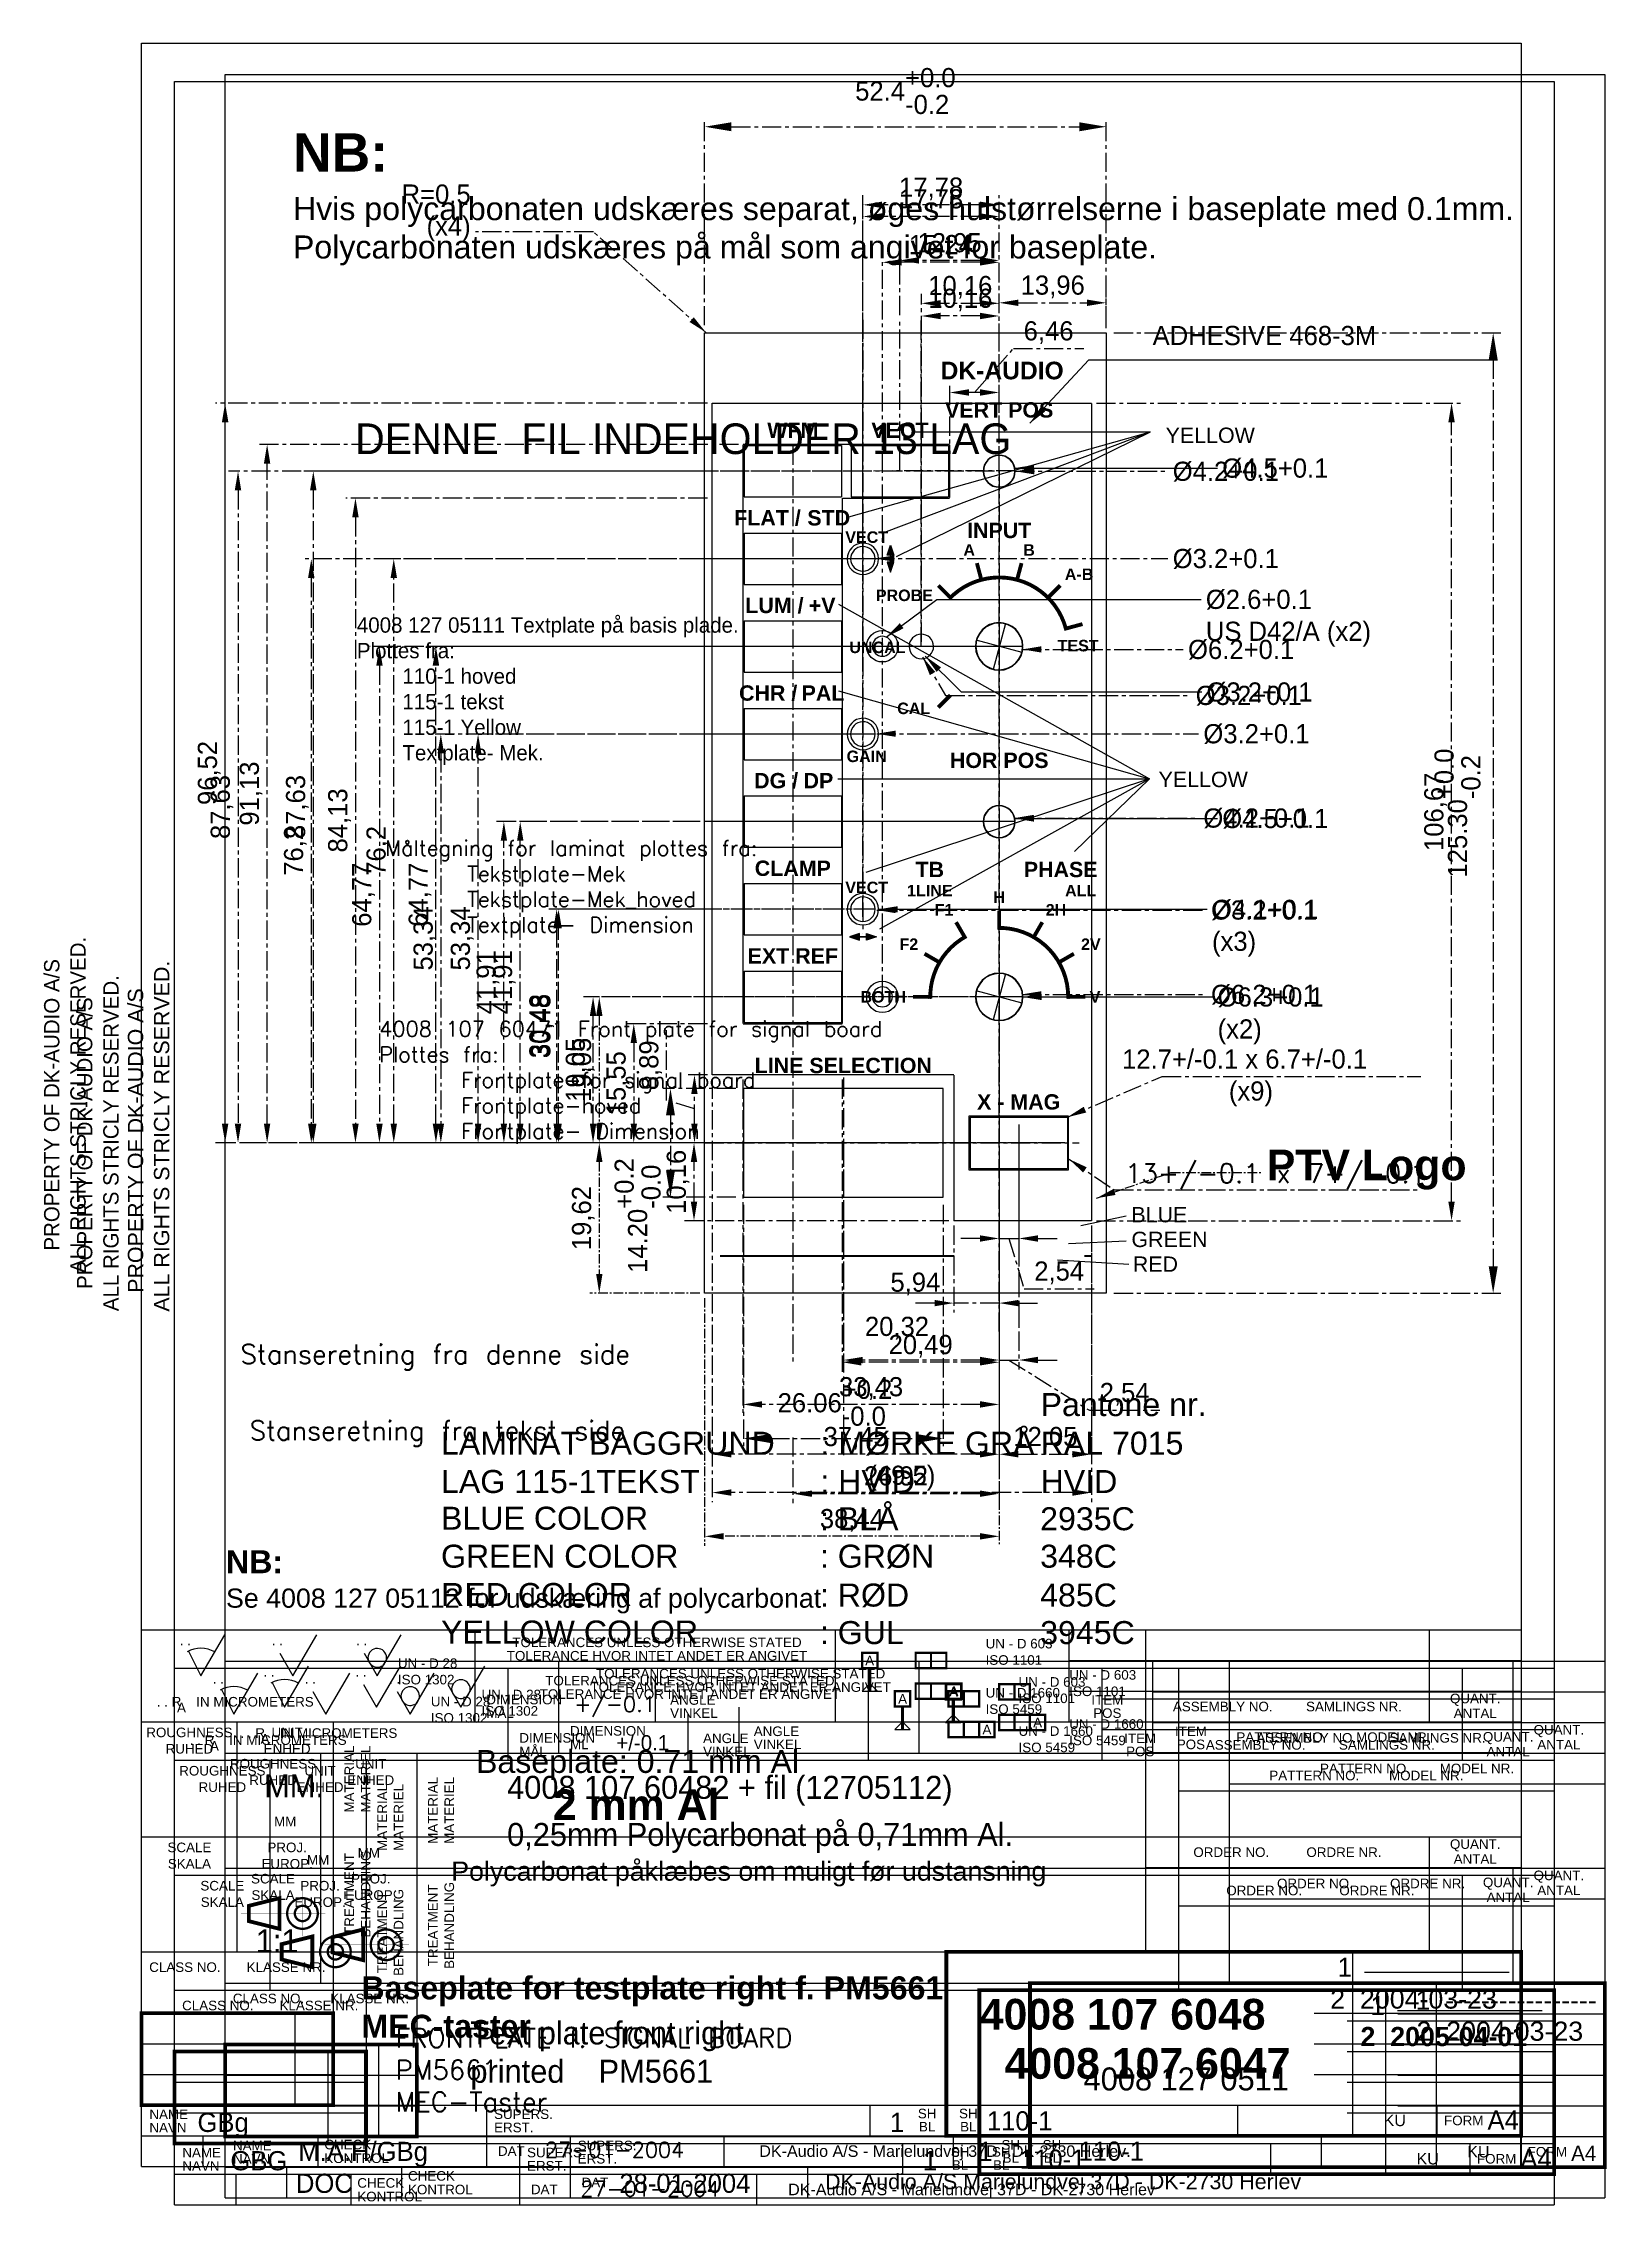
# Model space of a CAD drawing. Extents: x -4 to 200, y 9 to 291.
import ezdxf
from ezdxf.enums import TextEntityAlignment as Align

# ---------------------------------------------------------------- set-up
doc = ezdxf.new("R2010")
doc.units = 0
doc.header["$MEASUREMENT"] = 0
doc.linetypes.add('CENTER', pattern=[2, 1.25, -0.25, 0.25, -0.25])
doc.linetypes.add('CENTERX2', pattern=[4, 2.5, -0.5, 0.5, -0.5])
for name, color, linetype in [('110-1 - hoved', 1, 'CONTINUOUS'), ('115-1-White_text', 7, 'CONTINUOUS'), ('115-1_YELLOW_text', 2, 'CONTINUOUS'), ('Frontplate -Dimension', 6, 'CENTERX2'), ('Frontplate -hoved', 6, 'CONTINUOUS'), ('Frontplate f. signal board', 4, 'CONTINUOUS'), ('README', 7, 'CONTINUOUS'), ('Textplate - Mek.', 3, 'CONTINUOUS'), ('Textplate - Mek_hoved', 40, 'CONTINUOUS'), ('Textplate -Dimension', 1, 'CENTERX2')]:
    doc.layers.add(name, color=color, linetype=linetype)
doc.styles.add('dk-audio', font='ARIALBD.TTF')
doc.styles.add('TXT', font='txt')
doc.styles.add('UV', font='ARIAL.TTF')
doc.dimstyles.new('ISO-25', dxfattribs={"dimtxt": 2.5, "dimasz": 2.5, "dimexe": 1.25, "dimexo": 0.625, "dimtad": 1, "dimtxsty": 'Standard', "dimcen": 2.5, "dimadec": 0, "dimazin": 0, "dimtfac": 1, "dimtmove": 0, "dimatfit": 3, "dimfxl": 0, "dimarcsym": 0})
doc.dimstyles.new('TOL', dxfattribs={"dimtxt": 2.5, "dimasz": 3.5, "dimexe": 1, "dimexo": 1, "dimgap": 1, "dimtad": 0, "dimzin": 0, "dimdsep": 46, "dimtxsty": 'Standard', "dimcen": 0.09, "dimadec": 0, "dimazin": 0, "dimtol": 1, "dimtm": 0.2, "dimtfac": 1, "dimtix": 1, "dimtmove": 2, "dimatfit": 3, "dimfxl": 0, "dimtvp": 0.8, "dimtolj": 1, "dimtzin": 0, "dimarcsym": 0})

msp = doc.modelspace()

# ---------------------------------------------------------------- texts
at = {"layer": '110-1 - hoved'}
for s, height, style, p in [('YELLOW', 2, 'UV', (142.694, 238.938)), ('YELLOW', 2, 'UV', (141.777, 194.034)), ('BLUE', 2, 'UV', (138.234, 137.259)), ('GREEN', 2, 'UV', (138.234, 134.03)), ('RED', 2, 'UV', (138.414, 130.801)), ('Pantone nr.', 3, 'UV', (126.385, 111.98)), ('LAMINAT BAGGRUND', 3, 'UV', (48.164, 106.943)), (': MØRKE GRÅ', 3, 'UV', (97.653, 106.943)), ('RAL 7015', 3, 'UV', (126.385, 106.943)), ('LAG 115-1TEKST', 3, 'UV', (48.164, 101.943)), (': HVID', 3, 'UV', (97.653, 101.943)), ('HVID', 3, 'UV', (126.385, 101.943)), ('BLUE COLOR', 3, 'UV', (48.164, 97.157)), (': BLÅ', 3, 'UV', (97.596, 97.085)), ('2935C', 3, 'UV', (126.328, 97.085)), ('GREEN COLOR', 3, 'UV', (48.164, 92.2)), (': GRØN', 3, 'UV', (97.596, 92.2)), ('348C', 3, 'UV', (126.328, 92.2)), ('RED COLOR', 3, 'UV', (48.164, 87.2)), (': RØD', 3, 'UV', (97.596, 87.128)), ('485C', 3, 'UV', (126.328, 87.128)), ('YELLOW COLOR', 3, 'UV', (48.164, 82.305)), (': GUL', 3, 'UV', (97.596, 82.233)), ('3945C', 3, 'UV', (126.328, 82.233)), ('. .', 1.25, 'UV', (25, 78)), ('. .', 1.25, 'UV', (37, 78)), ('. .', 1.25, 'UV', (48, 78)), ('UN - D 28', 1.25, 'UV', (53.452, 75.024)), ('UN - D 603', 1.25, 'UV', (130.122, 77.584)), ('ISO 1101', 1.25, 'UV', (130.122, 75.448)), ('ISO 1302 ', 1.25, 'UV', (53.452, 72.888)), ('. . R    IN MICROMETERS', 1.25, 'UV', (22, 70)), ('DIMENSION', 1.25, 'UV', (64.994, 70.288)), ('ANGLE', 1.25, 'UV', (88.965, 70.232)), ('UN - D 1660', 1.25, 'UV', (130.122, 71.176)), ('A', 1.25, 'UV', (24.634, 69.243)), ('ML', 1.25, 'UV', (64.994, 68.522)), ('VINKEL', 1.25, 'UV', (88.965, 68.523)), ('ISO 5459', 1.25, 'UV', (130.122, 69.04)), ('4008 107 60482 + fil (12705112)', 3, 'TXT', (56.79, 62.043)), ('0,25mm Polycarbonat på 0,71mm Al.', 3, 'TXT', (56.79, 55.895)), ('1  -----------------', 2.5, 'UV', (175.297, 34.525)), ('NAME', 1.25, 'UV', (21.028, 16.176)), ('M.A.H/GBg', 2.5, 'TXT', (29.553, 14.8)), ('SUPERS.', 1.25, 'UV', (66, 16.192)), ('1', 2.5, 'TXT', (118.247, 14.8)), ('110-1', 2.5, 'TXT', (131.333, 14.832)), ('NAVN', 1.25, 'UV', (21.028, 14.437)), ('ERST.', 1.25, 'UV', (66, 14.462)), ('A4', 2, 'TXT', (195.601, 14.8)), ('DOC', 2.5, 'TXT', (29.236, 10.636)), ('CHECK', 1.25, 'UV', (43.857, 12.224)), ('KONTROL', 1.25, 'UV', (43.857, 10.446)), ('28-01-2004', 2.5, 'TXT', (71.428, 10.636))]:
    msp.add_text(s, height=height, dxfattribs=dict(at, style=style)).set_placement(p)
at = {"layer": '110-1 - hoved', "style": 'UV'}
for s, p in [('ALL RIGHTS STRICLY RESERVED.', (12.714, 148.5)), ('PROPERTY OF DK-AUDIO A/S', (9.307, 147.923))]:
    msp.add_text(s, height=2, rotation=90, dxfattribs=at).set_placement(p, align=Align.CENTER)
for s, p in [('TOLERANCES UNLESS OTHERWISE STATED', (87.25, 77.75)), ('TOLERANCE HVOR INTET ANDET ER ANGIVET', (87.25, 76)), ('ROUGHNESS', (26.25, 66)), ('RUHED', (26.25, 63.864)), ('ENHED', (39, 63.864)), ('UNIT', (39, 66)), ('MM', (38.75, 54.374)), ('SCALE', (26.25, 51)), ('PROJ.', (39, 51)), ('SKALA', (26.25, 48.864)), ('EUROP.', (39, 48.864))]:
    msp.add_text(s, height=1.25, dxfattribs=at).set_placement(p, align=Align.CENTER)
for s, height, p in [('A', 1.25, (115, 76)), ('A', 1.25, (126, 72)), ('ITEM', 1.25, (146, 70.854)), ('ASSEMBLY NO.         SAMLINGS NR.', 1.25, (169.5, 70)), ('QUANT.', 1.25, (194, 70.89)), ('POS', 1.25, (146, 69.146)), ('ANTAL', 1.25, (194, 69.114)), ('PATTERN NO.        MODEL NR.', 1.25, (175.5, 66.005)), ('ORDER NO.          ORDRE NR.', 1.25, (169.5, 51)), ('QUANT.', 1.25, (194, 51.894)), ('ANTAL', 1.25, (194, 50.111)), ('CLASS NO.       KLASSE NR.', 1.25, (32.5, 36)), ('SH', 1.25, (122.495, 16.905)), ('SH', 1.25, (127.869, 16.905)), ('BL', 1.25, (122.495, 15.189)), ('BL', 1.25, (127.869, 15.189)), ('KU', 1.5, (183.5, 16)), ('FORM', 1.25, (192.5, 16)), ('DAT', 1.25, (68.251, 12)), ('DK-Audio A/S Marielundvej 37D - DK-2730 Herlev', 2, (129.324, 11.866))]:
    msp.add_text(s, height=height, dxfattribs=at).set_placement(p, align=Align.MIDDLE)
for s, p in [('MATERIAL', (47.105, 60.534)), ('MATERIEL', (49.241, 60.534)), ('TREATMENT', (47.105, 45.534)), ('BEHANDLING', (49.241, 45.534))]:
    msp.add_text(s, height=1.25, rotation=90, dxfattribs=at).set_placement(p, align=Align.MIDDLE)
at = {"layer": '110-1 - hoved'}
for s, p in [('1:1', (24, 42)), ('Text plate front right', (52, 30)), ('printed    PM5661', (52, 25)), ('4008 127 0511', (132, 24))]:
    msp.add_text(s, height=3, dxfattribs=at).set_placement(p)
at = {"layer": '110-1 - hoved', "linetype": 'CENTER', "insert": (28.845, 279.338), "char_height": 5, "width": 170.2056, "attachment_point": 1, "style": 'dk-audio'}
msp.add_mtext('NB:\\P{\\fArial|b0|i0|c0|p34;\\H0.6x;Hvis polycarbonaten udskæres separat, øges hulstørrelserne i baseplate med 0.1mm.\\PPolycarbonaten udskæres på mål som angivet for baseplate.}', dxfattribs=at)
at = {"layer": '110-1 - hoved', "linetype": 'CENTER', "attachment_point": 1, "style": 'dk-audio'}
for s, insert, char_height in [('PTV Logo', (155.892, 146.742), 4), ('{\\fArial|b0|i0|c0|p34;2  2004-03-23}', (175.425, 32.982), 2.5)]:
    msp.add_mtext(s, dxfattribs=dict(at, insert=insert, char_height=char_height))
at = {"layer": '115-1-White_text', "style": 'dk-audio'}
msp.add_text('DK-AUDIO', height=2.3, dxfattribs=at).set_placement((113.336, 247.235))
for s, height, p in [('VERT POS', 2, (120.987, 242.25)), ('WFM', 2, (94.063, 239.6)), ('FLAT /         ', 2, (94.25, 228.17)), ('INPUT', 2, (120.987, 226.52)), ('A', 1.5, (117.072, 224.223)), ('B', 1.5, (124.878, 224.223)), ('A-B', 1.5, (131.409, 221.052)), ('LUM /      ', 2, (93.989, 216.74)), ('PROBE', 1.5, (108.614, 218.305)), ('UNCAL', 1.5, (105.1, 211.52)), ('TEST', 1.5, (131.283, 211.745)), ('CHR /        ', 2, (93.95, 205.31)), ('CAL', 1.5, (109.831, 203.56)), ('GAIN', 1.5, (103.7, 197.3)), ('HOR POS', 2, (120.987, 196.53)), ('DG /      ', 2, (94.21, 193.88)), ('CLAMP', 2, (94.063, 182.45)), ('TB', 2, (111.933, 182.289)), ('1LINE', 1.5, (111.933, 179.784)), ('ALL', 1.5, (131.617, 179.784)), ('F1', 1.5, (113.787, 177.279)), ('H', 1.5, (120.987, 178.92)), ('2H', 1.5, (128.393, 177.279)), ('EXT REF', 2, (94.063, 171.02)), ('F2', 1.5, (109.197, 172.795)), ('2V', 1.5, (132.942, 172.795)), ('BOTH', 1.5, (105.855, 165.92)), ('V', 1.5, (133.492, 165.92)), ('LINE SELECTION', 2, (100.647, 156.72)), ('X - MAG', 2, (123.527, 151.97))]:
    msp.add_text(s, height=height, dxfattribs=at).set_placement(p, align=Align.CENTER)
at = {"layer": '115-1_YELLOW_text', "style": 'dk-audio'}
for s, height, p in [('VECT', 2, (108.033, 239.6)), ('STD', 2, (98.75, 228.17)), ('VECT', 1.5, (103.7, 225.9)), (' +V', 2, (97.5, 216.74)), ('PAL', 2, (98, 205.31)), ('DP', 2, (97.4, 193.88)), ('PHASE', 2, (129.008, 182.289)), ('VECT', 1.5, (103.7, 180.2))]:
    msp.add_text(s, height=height, dxfattribs=at).set_placement(p, align=Align.CENTER)
at = {"layer": 'Frontplate -Dimension', "linetype": 'CENTERX2', "insert": (137.395, 144.908), "char_height": 2.5, "width": 43.42081, "attachment_point": 1, "style": 'dk-audio'}
msp.add_mtext('{\\Ftxt.shx;13+/-0.1 x 7+/-0.1}', dxfattribs=at)
at = {"layer": 'Frontplate -hoved'}
for s, p in [('ALL RIGHTS STRICLY RESERVED.', (6.101, 147.584)), ('PROPERTY OF DK-AUDIO A/S', (2.672, 147.584))]:
    msp.add_text(s, height=2, rotation=90, dxfattribs=at).set_placement(p, align=Align.CENTER)
for s, height, style, p in [('. .', 1.25, 'UV', (18.386, 77.084)), ('. .', 1.25, 'UV', (30.386, 77.084)), ('. .', 1.25, 'UV', (41.386, 77.084)), ('UN - D 603', 1.25, 'UV', (123.509, 76.667)), ('UN - D 28', 1.25, 'UV', (46.838, 74.108)), ('ISO 1101', 1.25, 'UV', (123.509, 74.532)), ('ISO 1302 ', 1.25, 'UV', (46.838, 71.972)), ('DIMENSION', 1.25, 'UV', (58.38, 69.372)), ('ANGLE', 1.25, 'UV', (82.351, 69.316)), ('UN - D 1660', 1.25, 'UV', (123.509, 70.26)), ('. . R    IN MICROMETERS', 1.25, 'UV', (15.386, 69.084)), ('A', 1.25, 'UV', (18.02, 68.327)), ('MÅL', 1.25, 'UV', (58.38, 67.606)), ('VINKEL', 1.25, 'UV', (82.351, 67.607)), ('ISO 5459', 1.25, 'UV', (123.509, 68.124)), ('1', 2.5, 'TXT', (169.432, 33.824)), ('NAME', 1.25, 'UV', (14.414, 15.259)), ('NAVN', 1.25, 'UV', (14.414, 13.521)), ('GBG', 2.5, 'TXT', (20.689, 13.584)), ('SUPERS.', 1.25, 'UV', (59.386, 15.275)), ('ERST.', 1.25, 'UV', (59.386, 13.546)), ('1', 2.5, 'TXT', (111.025, 13.584)), ('110-1', 2.5, 'TXT', (123.68, 13.779)), ('A4', 2.5, 'TXT', (188.987, 13.884)), ('CHECK', 1.25, 'UV', (37.243, 11.308)), ('KONTROL', 1.25, 'UV', (37.243, 9.529))]:
    msp.add_text(s, height=height, dxfattribs=dict(at, style=style)).set_placement(p)
at = {"layer": 'Frontplate -hoved', "style": 'UV'}
for s, p in [('TOLERANCE HVOR INTET ANDET ER ANGIVET', (80.636, 75.084)), ('TOLERANCES UNLESS OTHERWISE STATED', (80.636, 76.833)), ('ROUGHNESS', (19.636, 65.084)), ('UNIT', (32.386, 65.084)), ('RUHED', (19.636, 62.948)), ('ENHED', (32.386, 62.948)), ('MM', (32.136, 53.458)), ('SCALE', (19.636, 50.084)), ('PROJ.', (32.386, 50.084)), ('SKALA', (19.636, 47.948)), ('EUROP.', (32.386, 47.948))]:
    msp.add_text(s, height=1.25, dxfattribs=at).set_placement(p, align=Align.CENTER)
for s, height, p in [('A', 1.25, (108.386, 75.084)), ('A', 1.25, (119.386, 71.084)), ('ITEM', 1.25, (139.386, 69.938)), ('QUANT.', 1.25, (187.386, 69.974)), ('POS', 1.25, (139.386, 68.229)), ('ASSEMBLY NO.         SAMLINGS NR.', 1.25, (162.886, 69.084)), ('ANTAL', 1.25, (187.386, 68.198)), ('PATTERN NO.        MODEL NR.', 1.25, (168.886, 65.089)), ('QUANT.', 1.25, (187.386, 50.978)), ('ORDER NO.          ORDRE NR.', 1.25, (162.886, 50.084)), ('ANTAL', 1.25, (187.386, 49.194)), ('CLASS NO.       KLASSE NR.', 1.25, (25.886, 35.084)), ('SH', 1.25, (115.882, 15.989)), ('BL', 1.25, (115.882, 14.272)), ('SH', 1.25, (121.255, 15.989)), ('BL', 1.25, (121.255, 14.272)), ('KU', 1.5, (176.886, 15.084)), ('FORM', 1.25, (185.886, 15.084)), ('DAT', 1.25, (61.637, 11.084)), ('DK-Audio A/S - Marielundvej 37D - DK-2730 Herlev', 1.5, (117.383, 10.895))]:
    msp.add_text(s, height=height, dxfattribs=at).set_placement(p, align=Align.MIDDLE)
for s, p in [('MATERIAL', (40.492, 59.618)), ('MATERIEL', (42.628, 59.618)), ('TREATMENT', (40.492, 44.618)), ('BEHANDLING', (42.628, 44.618))]:
    msp.add_text(s, height=1.25, rotation=90, dxfattribs=at).set_placement(p, align=Align.MIDDLE)
at = {"layer": 'Frontplate -hoved', "linetype": 'CENTER', "insert": (71.024, 70.356), "char_height": 2, "attachment_point": 1, "style": 'TXT'}
msp.add_mtext('+/-0.1', dxfattribs=at)
at = {"layer": 'Frontplate -hoved', "linetype": 'CENTER', "attachment_point": 1, "style": 'dk-audio'}
for s, insert, char_height, width in [('2 mm Al', (62.752, 63.266), 4, 40.31963), ('{\\Ftxt.shx;FRONTPLATE f. SIGNAL BOARD\\PPM5661\\PMEC-Taster}', (42.22, 32.098), 2.5, 74.3087), ('2  2005-04-01', (168.118, 32.284), 2.5, 24.5198), ('4008 107 6047', (121.689, 29.52), 4, 44.3788), ('{\\Ftxt.shx;27-01-2004}', (66.34, 12.182), 2, 22.7179)]:
    msp.add_mtext(s, dxfattribs=dict(at, insert=insert, char_height=char_height, width=width))
at = {"layer": 'Frontplate f. signal board', "char_height": 2.5, "attachment_point": 1}
for s, insert in [('ADHESIVE 468-3M', (141, 254.2)), ('Ø4.5+0.1\\P ', (150.085, 236.907)), ('Ø2.6+0.1 \\PUS D42/A (x2)', (147.944, 219.782)), ('Ø4.5+0.1\\P ', (150.085, 191.187)), ('Ø4.1+0.1\\P(x3)', (148.749, 179.34)), ('Ø6.3+0.1\\P(x2)', (149.478, 167.905))]:
    msp.add_mtext(s, dxfattribs=dict(at, insert=insert))
at = {"layer": 'Frontplate f. signal board', "insert": (148.027, 207.696), "char_height": 2.5, "width": 0.625, "attachment_point": 1}
msp.add_mtext('Ø3.2+0.1', dxfattribs=at)
at = {"layer": 'Frontplate f. signal board', "insert": (22, 121.3), "char_height": 2.5, "width": 50.2, "attachment_point": 1, "style": 'dk-audio'}
msp.add_mtext('{\\Ftxt.shx;Stanseretning fra denne side}', dxfattribs=at)
at = {"layer": 'README', "style": 'TXT'}
msp.add_text('DENNE  FIL INDEHOLDER 13 LAG ', height=4, dxfattribs=at).set_placement((36.954, 237.484))
at = {"layer": 'README', "linetype": 'CENTER', "char_height": 2, "attachment_point": 1}
for s, insert, width, style in [('{\\C7;4008 127 05111 Textplate på basis plade.\\PPlottes fra:\\P        110-1 hoved\\P        115-1 tekst\\P        115-1 Yellow\\P        Textplate- Mek.}', (37.186, 216.181), 150, 'TXT'), ('{\\Ftxt.shx;Måltegning for laminat plottes fra:\\P      Tekstplate-Mek\\P      Tekstplate-Mek_hoved\\P      Textplate- Dimension}', (40.901, 187.072), 71.5244, 'dk-audio'), ('{\\Ftxt.shx;4008 107 60471 Front plate for signal board \\PPlottes fra:\\P      Frontplate-for signal board\\P      Frontplate-hoved\\P      Frontplate- Dimension}', (40.112, 163.488), 71.5244, 'dk-audio')]:
    msp.add_mtext(s, dxfattribs=dict(at, insert=insert, width=width, style=style))
at = {"layer": 'Textplate - Mek_hoved'}
for s, p in [('ALL RIGHTS STRICLY RESERVED.', (1.804, 152.584)), ('PROPERTY OF DK-AUDIO A/S', (-1.625, 152.584))]:
    msp.add_text(s, height=2, rotation=90, dxfattribs=at).set_placement(p, align=Align.CENTER)
for s, height, style, p in [('. .', 1.25, 'UV', (14.09, 82.084)), ('. .', 1.25, 'UV', (26.09, 82.084)), ('. .', 1.25, 'UV', (37.09, 82.084)), ('UN - D 603', 1.25, 'UV', (119.212, 81.667)), ('UN - D 28', 1.25, 'UV', (42.541, 79.108)), ('ISO 1101', 1.25, 'UV', (119.212, 79.532)), ('ISO 1302 ', 1.25, 'UV', (42.541, 76.972)), ('UN - D 1660', 1.25, 'UV', (119.212, 75.26)), ('. . R    IN MICROMETERS', 1.25, 'UV', (11.09, 74.084)), ('A', 1.25, 'UV', (13.723, 73.327)), ('DIMENSION', 1.25, 'UV', (54.083, 74.372)), ('MÅL', 1.25, 'UV', (54.083, 72.606)), ('ANGLE', 1.25, 'UV', (78.055, 74.316)), ('VINKEL', 1.25, 'UV', (78.055, 72.607)), ('ISO 5459', 1.25, 'UV', (119.212, 73.124)), ('MM.', 3, 'TXT', (25.088, 62.244)), ('1', 2.5, 'TXT', (165.135, 38.824)), ('NAME', 1.25, 'UV', (10.118, 20.259)), ('NAVN', 1.25, 'UV', (10.118, 18.521)), ('GBg', 2.5, 'TXT', (16.392, 18.584)), ('SUPERS.', 1.25, 'UV', (55.09, 20.275)), ('ERST.', 1.25, 'UV', (55.09, 18.546)), ('1', 2.5, 'TXT', (106.728, 18.584)), ('110-1', 2.5, 'TXT', (119.383, 18.779)), ('A4', 2.5, 'TXT', (184.69, 18.884)), ('CHECK', 1.25, 'UV', (32.946, 16.308)), ('KONTROL', 1.25, 'UV', (32.946, 14.529))]:
    msp.add_text(s, height=height, dxfattribs=dict(at, style=style)).set_placement(p)
at = {"layer": 'Textplate - Mek_hoved', "style": 'UV'}
for s, p in [('TOLERANCES UNLESS OTHERWISE STATED', (76.34, 81.833)), ('TOLERANCE HVOR INTET ANDET ER ANGIVET', (76.34, 80.084)), ('ROUGHNESS', (15.34, 70.084)), ('UNIT', (28.09, 70.084)), ('RUHED', (15.34, 67.948)), ('ENHED', (28.09, 67.948)), ('MM', (27.84, 58.458)), ('SCALE', (15.34, 55.084)), ('SKALA', (15.34, 52.948)), ('EUROP.', (28.09, 52.948)), ('PROJ.', (28.09, 55.084))]:
    msp.add_text(s, height=1.25, dxfattribs=at).set_placement(p, align=Align.CENTER)
for s, height, p in [('A', 1.25, (104.09, 80.084)), ('A', 1.25, (115.09, 76.084)), ('ITEM', 1.25, (135.09, 74.938)), ('POS', 1.25, (135.09, 73.229)), ('ASSEMBLY NO.         SAMLINGS NR.', 1.25, (158.59, 74.084)), ('QUANT.', 1.25, (183.09, 74.974)), ('ANTAL', 1.25, (183.09, 73.198)), ('PATTERN NO.        MODEL NR.', 1.25, (164.59, 70.089)), ('QUANT.', 1.25, (183.09, 55.978)), ('ORDER NO.          ORDRE NR.', 1.25, (158.59, 55.084)), ('ANTAL', 1.25, (183.09, 54.194)), ('CLASS NO.       KLASSE NR.', 1.25, (21.59, 40.084)), ('SH', 1.25, (111.585, 20.989)), ('BL', 1.25, (111.585, 19.272)), ('SH', 1.25, (116.958, 20.989)), ('BL', 1.25, (116.958, 19.272)), ('KU', 1.5, (172.59, 20.084)), ('FORM', 1.25, (181.59, 20.084)), ('DAT', 1.25, (57.34, 16.084)), ('DK-Audio A/S - Marielundvej 37D - DK-2730 Herlev.', 1.5, (113.913, 15.895))]:
    msp.add_text(s, height=height, dxfattribs=at).set_placement(p, align=Align.MIDDLE)
for s, p in [('MATERIAL', (36.195, 64.618)), ('MATERIEL', (38.331, 64.618)), ('TREATMENT', (36.195, 49.618)), ('BEHANDLING', (38.331, 49.618))]:
    msp.add_text(s, height=1.25, rotation=90, dxfattribs=at).set_placement(p, align=Align.MIDDLE)
at = {"layer": 'Textplate - Mek_hoved', "linetype": 'CENTER', "insert": (65.557, 75.399), "char_height": 2, "attachment_point": 1, "style": 'dk-audio'}
msp.add_mtext('{\\Ftxt.shx;+/-0.1}', dxfattribs=at)
at = {"layer": 'Textplate - Mek_hoved', "linetype": 'CENTER', "attachment_point": 1, "style": 'dk-audio'}
for s, insert, char_height, width in [('Baseplate for testplate right f. PM5661\\PMEC-taster', (37.773, 38.877), 3, 73.8709), ('{\\fArial|b0|i0|c0|p34;2  2004-03-23}', (164.168, 37.174), 2.5, 27.2803), ('4008 107 6048', (118.444, 35.943), 4, 43.27167), ('{\\Ftxt.shx;27-01-2004}', (61.727, 17.255), 2, 23.1813)]:
    msp.add_mtext(s, dxfattribs=dict(at, insert=insert, char_height=char_height, width=width))
at = {"layer": 'Textplate -Dimension', "char_height": 2.5}
for s, insert, width, attachment_point in [('R=0.5 (x4)', (52.036, 265.237), 0.625, 9), ('Ø6.2+0.1', (145.625, 213.25), 0.71851, 1), ('Ø3.2+0.1', (146.625, 207.25), 0.625, 1), ('Ø3.2+0.1', (147.625, 202.25), 0.625, 1), ('Ø4.2+0.1', (147.625, 191.25), 0.625, 1), ('Ø3.2+0.1', (148.625, 179.25), 0.625, 1), ('Ø6.2+0.1', (148.625, 168.25), 0.625, 1)]:
    msp.add_mtext(s, dxfattribs=dict(at, insert=insert, width=width, attachment_point=attachment_point))
at = {"layer": 'Textplate -Dimension', "char_height": 2.5, "attachment_point": 1}
for s, insert in [('Ø4.2+0.1', (143.625, 236.49)), ('Ø3.2+0.1', (143.625, 225.106))]:
    msp.add_mtext(s, dxfattribs=dict(at, insert=insert))
at = {"layer": 'Textplate -Dimension', "insert": (137.015, 159.807), "char_height": 2.5, "attachment_point": 1, "style": 'TXT'}
msp.add_mtext('12.7+/-0.1 x 6.7+/-0.1\\~ \\P               (x9)', dxfattribs=at)
at = {"layer": 'Textplate -Dimension', "insert": (23.187, 111.337), "char_height": 2.5, "width": 49.68532, "attachment_point": 1, "style": 'dk-audio'}
msp.add_mtext('{\\Ftxt.shx;Stanseretning fra tekst side}', dxfattribs=at)
at = {"layer": 'Textplate -Dimension', "linetype": 'CENTER', "attachment_point": 1, "style": 'dk-audio'}
for s, insert, char_height, width in [('NB:\\P{\\fArial|b0|i0|c0|p34;\\H0.8333x;Se 4008 127 05112 for udskæring af polycarbonat}', (20.114, 94.477), 3, 166.3484), ('{\\fArial|b0|i0|c0|p34;Baseplate: 0.71 mm Al}', (52.726, 68.421), 3, 72.4425), ('{\\fArial|b0|i0|c0|p34;Polycarbonat påklæbes om muligt før udstansning}', (49.495, 53.864), 2.5, 81.5174)]:
    msp.add_mtext(s, dxfattribs=dict(at, insert=insert, char_height=char_height, width=width))

# ---------------------------------------------------------------- blocks, each defined once
blk = doc.blocks.new('*D0')
at = {"layer": 'Textplate -Dimension', "color": 0, "lineweight": -2}
for p, q in [((135.95, 253.3), (186.43, 253.3)), ((185.43, 249.8), (185.43, 131.5)), ((135.95, 128), (186.43, 128))]:
    blk.add_line(p, q, dxfattribs=at)
at = {"layer": 'Textplate -Dimension', "color": 0}
for points in [[(184.85, 249.8), (186.02, 249.8), (185.43, 253.3)], [(184.85, 131.5), (186.02, 131.5), (185.43, 128)]]:
    blk.add_solid(points, dxfattribs=at)
at = {"layer": 'Textplate -Dimension', "color": 0, "insert": (180.77, 190.65), "char_height": 2.5, "attachment_point": 5, "rotation": 90}
blk.add_mtext('\\A1;125.30\\S+0.0^ -0.2;', dxfattribs=at)
blk = doc.blocks.new('*D2')
at = {"layer": 'Textplate -Dimension', "color": 0, "lineweight": -2}
for p, q in [((87.62, 139.52), (87.62, 108.06)), ((113.68, 139.52), (113.68, 108.06)), ((91.12, 109.06), (110.18, 109.06))]:
    blk.add_line(p, q, dxfattribs=at)
at = {"layer": 'Textplate -Dimension', "color": 0}
for points in [[(91.12, 109.64), (91.12, 108.47), (87.62, 109.06)], [(110.18, 109.64), (110.18, 108.47), (113.68, 109.06)]]:
    blk.add_solid(points, dxfattribs=at)
at = {"layer": 'Textplate -Dimension', "color": 0, "insert": (99.56, 113.72), "char_height": 2.5, "attachment_point": 5}
blk.add_mtext('\\A1;26.06\\S+0.2^ -0.0;', dxfattribs=at)
blk = doc.blocks.new('*D4')
at = {"layer": 'Textplate -Dimension', "color": 0, "lineweight": -2}
for p, q in [((81.92, 178.1), (62, 178.1)), ((63.25, 175.6), (63.25, 150.12)), ((71.43, 147.62), (62, 147.62))]:
    blk.add_line(p, q, dxfattribs=at)
at = {"layer": 'Textplate -Dimension', "color": 0}
for points in [[(62.83, 175.6), (63.67, 175.6), (63.25, 178.1)], [(62.83, 150.12), (63.67, 150.12), (63.25, 147.62)]]:
    blk.add_solid(points, dxfattribs=at)
at = {"layer": 'Textplate -Dimension', "color": 0, "insert": (61.17, 162.86), "char_height": 2.5, "attachment_point": 5, "rotation": 90}
blk.add_mtext('30,48', dxfattribs=at)
blk = doc.blocks.new('*D5')
at = {"layer": 'Textplate -Dimension', "color": 0, "lineweight": -2}
for p, q in [((81.92, 189.53), (55.12, 189.53)), ((56.37, 150.12), (56.37, 187.03)), ((62.63, 147.62), (55.12, 147.62))]:
    blk.add_line(p, q, dxfattribs=at)
at = {"layer": 'Textplate -Dimension', "color": 0}
for points in [[(55.95, 187.03), (56.78, 187.03), (56.37, 189.53)], [(55.95, 150.12), (56.78, 150.12), (56.37, 147.62)]]:
    blk.add_solid(points, dxfattribs=at)
at = {"layer": 'Textplate -Dimension', "color": 0, "insert": (54.28, 168.57), "char_height": 2.5, "attachment_point": 5, "rotation": 90}
blk.add_mtext('41,91', dxfattribs=at)
blk = doc.blocks.new('*D6')
at = {"layer": 'Textplate -Dimension', "color": 0, "lineweight": -2}
for p, q in [((81.92, 200.96), (46.89, 200.96)), ((48.14, 198.46), (48.14, 150.12)), ((55.74, 147.62), (46.89, 147.62))]:
    blk.add_line(p, q, dxfattribs=at)
at = {"layer": 'Textplate -Dimension', "color": 0}
for points in [[(47.72, 198.46), (48.56, 198.46), (48.14, 200.96)], [(47.72, 150.12), (48.56, 150.12), (48.14, 147.62)]]:
    blk.add_solid(points, dxfattribs=at)
at = {"layer": 'Textplate -Dimension', "color": 0, "insert": (46.06, 174.29), "char_height": 2.5, "attachment_point": 5, "rotation": 90}
blk.add_mtext('53,34', dxfattribs=at)
blk = doc.blocks.new('*D7')
at = {"layer": 'Textplate -Dimension', "color": 0, "lineweight": -2}
for p, q in [((81.92, 212.39), (38.88, 212.39)), ((40.13, 209.89), (40.13, 150.12)), ((47.51, 147.62), (38.88, 147.62))]:
    blk.add_line(p, q, dxfattribs=at)
at = {"layer": 'Textplate -Dimension', "color": 0}
for points in [[(39.72, 209.89), (40.55, 209.89), (40.13, 212.39)], [(39.72, 150.12), (40.55, 150.12), (40.13, 147.62)]]:
    blk.add_solid(points, dxfattribs=at)
at = {"layer": 'Textplate -Dimension', "color": 0, "insert": (38.05, 180), "char_height": 2.5, "attachment_point": 5, "rotation": 90}
blk.add_mtext('64,77', dxfattribs=at)
blk = doc.blocks.new('*D8')
at = {"layer": 'Textplate -Dimension', "color": 0, "lineweight": -2}
for p, q in [((81.92, 223.82), (29.99, 223.82)), ((31.24, 221.32), (31.24, 150.12)), ((38.26, 147.62), (29.99, 147.62))]:
    blk.add_line(p, q, dxfattribs=at)
at = {"layer": 'Textplate -Dimension', "color": 0}
for points in [[(30.82, 221.32), (31.66, 221.32), (31.24, 223.82)], [(30.82, 150.12), (31.66, 150.12), (31.24, 147.62)]]:
    blk.add_solid(points, dxfattribs=at)
at = {"layer": 'Textplate -Dimension', "color": 0, "insert": (29.16, 185.72), "char_height": 2.5, "attachment_point": 5, "rotation": 90}
blk.add_mtext('76,2', dxfattribs=at)
blk = doc.blocks.new('*D9')
at = {"layer": 'Textplate -Dimension', "color": 0, "lineweight": -2}
for p, q in [((81.92, 235.25), (20.43, 235.25)), ((21.68, 232.75), (21.68, 150.12)), ((29.37, 147.62), (20.43, 147.62))]:
    blk.add_line(p, q, dxfattribs=at)
at = {"layer": 'Textplate -Dimension', "color": 0}
for points in [[(21.26, 232.75), (22.1, 232.75), (21.68, 235.25)], [(21.26, 150.12), (22.1, 150.12), (21.68, 147.62)]]:
    blk.add_solid(points, dxfattribs=at)
at = {"layer": 'Textplate -Dimension', "color": 0, "insert": (19.6, 191.44), "char_height": 2.5, "attachment_point": 5, "rotation": 90}
blk.add_mtext('87,63', dxfattribs=at)
blk = doc.blocks.new('*D10')
at = {"layer": 'Textplate -Dimension', "color": 0, "lineweight": -2}
for p, q in [((86.64, 154.72), (77.1, 154.72)), ((78.1, 151.22), (78.1, 144.02)), ((86.64, 140.52), (77.1, 140.52))]:
    blk.add_line(p, q, dxfattribs=at)
at = {"layer": 'Textplate -Dimension', "color": 0}
for points in [[(77.52, 151.22), (78.68, 151.22), (78.1, 154.72)], [(77.52, 144.02), (78.68, 144.02), (78.1, 140.52)]]:
    blk.add_solid(points, dxfattribs=at)
at = {"layer": 'Textplate -Dimension', "color": 0, "insert": (73.81, 138.14), "char_height": 2.5, "attachment_point": 5, "rotation": 90}
blk.add_mtext('\\A1;14.20\\S+0.2^ -0.0;', dxfattribs=at)
blk = doc.blocks.new('*D11')
at = {"layer": 'Textplate -Dimension', "color": 0, "lineweight": -2}
for p, q in [((82.55, 254.3), (82.55, 281.19)), ((86.05, 280.19), (131.45, 280.19)), ((134.95, 254.3), (134.95, 281.19))]:
    blk.add_line(p, q, dxfattribs=at)
at = {"layer": 'Textplate -Dimension', "color": 0}
for points in [[(86.05, 280.77), (86.05, 279.6), (82.55, 280.19)], [(131.45, 280.77), (131.45, 279.6), (134.95, 280.19)]]:
    blk.add_solid(points, dxfattribs=at)
at = {"layer": 'Textplate -Dimension', "color": 0, "insert": (108.75, 284.85), "char_height": 2.5, "attachment_point": 5}
blk.add_mtext('\\A1;52.4\\S+0.0^ -0.2;', dxfattribs=at)
blk = doc.blocks.new('*D16')
at = {"layer": 'Textplate -Dimension', "color": 0, "lineweight": -2}
for p, q in [((120.99, 122.38), (120.99, 100.6)), ((94.06, 109.19), (94.06, 100.6)), ((118.49, 101.85), (96.56, 101.85))]:
    blk.add_line(p, q, dxfattribs=at)
at = {"layer": 'Textplate -Dimension', "color": 0}
for points in [[(96.56, 102.27), (96.56, 101.44), (94.06, 101.85)], [(118.49, 102.27), (118.49, 101.44), (120.99, 101.85)]]:
    blk.add_solid(points, dxfattribs=at)
at = {"layer": 'Textplate -Dimension', "color": 0, "insert": (107.52, 103.94), "char_height": 2.5, "attachment_point": 5}
blk.add_mtext('26,92', dxfattribs=at)
blk = doc.blocks.new('*D18')
at = {"layer": 'Frontplate -Dimension', "color": 0, "linetype": 'CENTERX2', "lineweight": -2}
for p, q in [((81.28, 147.62), (79.92, 147.62)), ((81.17, 139.96), (81.17, 145.12)), ((114.42, 137.46), (79.92, 137.46))]:
    blk.add_line(p, q, dxfattribs=at)
at = {"layer": 'Frontplate -Dimension', "color": 0, "linetype": 'CENTERX2'}
for points in [[(80.75, 145.12), (81.59, 145.12), (81.17, 147.62)], [(80.75, 139.96), (81.59, 139.96), (81.17, 137.46)]]:
    blk.add_solid(points, dxfattribs=at)
at = {"layer": 'Frontplate -Dimension', "color": 0, "linetype": 'CENTERX2', "insert": (79.09, 142.54), "char_height": 2.5, "attachment_point": 5, "rotation": 90}
blk.add_mtext('10,16', dxfattribs=at)
blk = doc.blocks.new('*D19')
at = {"layer": 'Frontplate -Dimension', "color": 0, "linetype": 'CENTERX2', "lineweight": -2}
for p, q in [((120.78, 166.67), (66.75, 166.67)), ((68, 150.12), (68, 164.17)), ((82.91, 147.62), (66.75, 147.62))]:
    blk.add_line(p, q, dxfattribs=at)
at = {"layer": 'Frontplate -Dimension', "color": 0, "linetype": 'CENTERX2'}
for points in [[(67.58, 164.17), (68.42, 164.17), (68, 166.67)], [(67.58, 150.12), (68.42, 150.12), (68, 147.62)]]:
    blk.add_solid(points, dxfattribs=at)
at = {"layer": 'Frontplate -Dimension', "color": 0, "linetype": 'CENTERX2', "insert": (65.92, 157.15), "char_height": 2.5, "attachment_point": 5, "rotation": 90}
blk.add_mtext('19,05', dxfattribs=at)
blk = doc.blocks.new('*D20')
at = {"layer": 'Frontplate -Dimension', "color": 0, "linetype": 'CENTERX2', "lineweight": -2}
for p, q in [((104.47, 178.1), (62.25, 178.1)), ((63.5, 150.12), (63.5, 175.6)), ((82.91, 147.62), (62.25, 147.62))]:
    blk.add_line(p, q, dxfattribs=at)
at = {"layer": 'Frontplate -Dimension', "color": 0, "linetype": 'CENTERX2'}
for points in [[(63.08, 175.6), (63.92, 175.6), (63.5, 178.1)], [(63.08, 150.12), (63.92, 150.12), (63.5, 147.62)]]:
    blk.add_solid(points, dxfattribs=at)
at = {"layer": 'Frontplate -Dimension', "color": 0, "linetype": 'CENTERX2', "insert": (61.42, 162.86), "char_height": 2.5, "attachment_point": 5, "rotation": 90}
blk.add_mtext('30,48', dxfattribs=at)
blk = doc.blocks.new('*D21')
at = {"layer": 'Frontplate -Dimension', "color": 0, "linetype": 'CENTERX2', "lineweight": -2}
for p, q in [((120.97, 189.53), (57.25, 189.53)), ((58.5, 150.12), (58.5, 187.03)), ((128.94, 147.62), (57.25, 147.62))]:
    blk.add_line(p, q, dxfattribs=at)
at = {"layer": 'Frontplate -Dimension', "color": 0, "linetype": 'CENTERX2'}
for points in [[(58.08, 187.03), (58.92, 187.03), (58.5, 189.53)], [(58.08, 150.12), (58.92, 150.12), (58.5, 147.62)]]:
    blk.add_solid(points, dxfattribs=at)
at = {"layer": 'Frontplate -Dimension', "color": 0, "linetype": 'CENTERX2', "insert": (56.42, 168.57), "char_height": 2.5, "attachment_point": 5, "rotation": 90}
blk.add_mtext('41,91', dxfattribs=at)
blk = doc.blocks.new('*D22')
at = {"layer": 'Frontplate -Dimension', "color": 0, "linetype": 'CENTERX2', "lineweight": -2}
for p, q in [((102.78, 200.96), (51.75, 200.96)), ((53, 150.12), (53, 198.46)), ((116.4, 147.62), (51.75, 147.62))]:
    blk.add_line(p, q, dxfattribs=at)
at = {"layer": 'Frontplate -Dimension', "color": 0, "linetype": 'CENTERX2'}
for points in [[(52.58, 198.46), (53.42, 198.46), (53, 200.96)], [(52.58, 150.12), (53.42, 150.12), (53, 147.62)]]:
    blk.add_solid(points, dxfattribs=at)
at = {"layer": 'Frontplate -Dimension', "color": 0, "linetype": 'CENTERX2', "insert": (50.92, 174.29), "char_height": 2.5, "attachment_point": 5, "rotation": 90}
blk.add_mtext('53,34', dxfattribs=at)
blk = doc.blocks.new('*D23')
at = {"layer": 'Frontplate -Dimension', "color": 0, "linetype": 'CENTERX2', "lineweight": -2}
for p, q in [((122.47, 212.39), (46.25, 212.39)), ((47.5, 150.12), (47.5, 209.89)), ((116.4, 147.62), (46.25, 147.62))]:
    blk.add_line(p, q, dxfattribs=at)
at = {"layer": 'Frontplate -Dimension', "color": 0, "linetype": 'CENTERX2'}
for points in [[(47.08, 209.89), (47.92, 209.89), (47.5, 212.39)], [(47.08, 150.12), (47.92, 150.12), (47.5, 147.62)]]:
    blk.add_solid(points, dxfattribs=at)
at = {"layer": 'Frontplate -Dimension', "color": 0, "linetype": 'CENTERX2', "insert": (45.42, 180), "char_height": 2.5, "attachment_point": 5, "rotation": 90}
blk.add_mtext('64,77', dxfattribs=at)
blk = doc.blocks.new('*D24')
at = {"layer": 'Frontplate -Dimension', "color": 0, "linetype": 'CENTERX2', "lineweight": -2}
for p, q in [((102.78, 223.82), (40.75, 223.82)), ((42, 150.12), (42, 221.32)), ((116.4, 147.62), (40.75, 147.62))]:
    blk.add_line(p, q, dxfattribs=at)
at = {"layer": 'Frontplate -Dimension', "color": 0, "linetype": 'CENTERX2'}
for points in [[(41.58, 221.32), (42.42, 221.32), (42, 223.82)], [(41.58, 150.12), (42.42, 150.12), (42, 147.62)]]:
    blk.add_solid(points, dxfattribs=at)
at = {"layer": 'Frontplate -Dimension', "color": 0, "linetype": 'CENTERX2', "insert": (39.92, 185.72), "char_height": 2.5, "attachment_point": 5, "rotation": 90}
blk.add_mtext('76,2', dxfattribs=at)
blk = doc.blocks.new('*D25')
at = {"layer": 'Frontplate -Dimension', "color": 0, "linetype": 'CENTERX2', "lineweight": -2}
for p, q in [((77.58, 153.16), (77.58, 162.33)), ((82.91, 156.51), (79.98, 156.51)), ((81.23, 152.06), (77.58, 153.16)), ((81.23, 150.12), (81.23, 154.01)), ((116.4, 147.62), (79.98, 147.62))]:
    blk.add_line(p, q, dxfattribs=at)
at = {"layer": 'Frontplate -Dimension', "color": 0, "linetype": 'CENTERX2'}
for points in [[(80.81, 154.01), (81.64, 154.01), (81.23, 156.51)], [(80.81, 150.12), (81.64, 150.12), (81.23, 147.62)]]:
    blk.add_solid(points, dxfattribs=at)
at = {"layer": 'Frontplate -Dimension', "color": 0, "linetype": 'CENTERX2', "insert": (75.5, 157.74), "char_height": 2.5, "attachment_point": 5, "rotation": 90}
blk.add_mtext('8,89', dxfattribs=at)
blk = doc.blocks.new('*D26')
at = {"layer": 'Frontplate -Dimension', "color": 0, "linetype": 'CENTERX2', "lineweight": -2}
for p, q in [((82.91, 163.17), (72.06, 163.17)), ((73.31, 160.67), (73.31, 150.12)), ((116.4, 147.62), (72.06, 147.62))]:
    blk.add_line(p, q, dxfattribs=at)
at = {"layer": 'Frontplate -Dimension', "color": 0, "linetype": 'CENTERX2'}
for points in [[(72.9, 160.67), (73.73, 160.67), (73.31, 163.17)], [(72.9, 150.12), (73.73, 150.12), (73.31, 147.62)]]:
    blk.add_solid(points, dxfattribs=at)
at = {"layer": 'Frontplate -Dimension', "color": 0, "linetype": 'CENTERX2', "insert": (71.23, 155.4), "char_height": 2.5, "attachment_point": 5, "rotation": 90}
blk.add_mtext('15,55', dxfattribs=at)
blk = doc.blocks.new('*D27')
at = {"layer": 'Frontplate -Dimension', "color": 0, "linetype": 'CENTERX2', "lineweight": -2}
for p, q in [((100.5, 155.88), (100.5, 117.75)), ((120.99, 136.84), (120.99, 117.75)), ((118.49, 119), (103, 119))]:
    blk.add_line(p, q, dxfattribs=at)
at = {"layer": 'Frontplate -Dimension', "color": 0, "linetype": 'CENTERX2'}
for points in [[(103, 119.42), (103, 118.58), (100.5, 119)], [(118.49, 119.42), (118.49, 118.58), (120.99, 119)]]:
    blk.add_solid(points, dxfattribs=at)
at = {"layer": 'Frontplate -Dimension', "color": 0, "linetype": 'CENTERX2', "insert": (110.74, 121.08), "char_height": 2.5, "attachment_point": 5}
blk.add_mtext('20,49', dxfattribs=at)
blk = doc.blocks.new('*D28')
at = {"layer": 'Frontplate -Dimension', "color": 0, "linetype": 'CENTERX2', "lineweight": -2}
for p, q in [((87.56, 155.88), (87.56, 112.25)), ((120.99, 136.84), (120.99, 112.25)), ((118.49, 113.5), (90.06, 113.5))]:
    blk.add_line(p, q, dxfattribs=at)
at = {"layer": 'Frontplate -Dimension', "color": 0, "linetype": 'CENTERX2'}
for points in [[(90.06, 113.92), (90.06, 113.08), (87.56, 113.5)], [(118.49, 113.92), (118.49, 113.08), (120.99, 113.5)]]:
    blk.add_solid(points, dxfattribs=at)
at = {"layer": 'Frontplate -Dimension', "color": 0, "linetype": 'CENTERX2', "insert": (104.27, 115.58), "char_height": 2.5, "attachment_point": 5}
blk.add_mtext('33,43', dxfattribs=at)
blk = doc.blocks.new('*D29')
at = {"layer": 'Frontplate -Dimension', "color": 0, "linetype": 'CENTERX2', "lineweight": -2}
for p, q in [((83.54, 155.88), (83.54, 100.75)), ((133.04, 136.22), (133.04, 100.75)), ((130.54, 102), (86.04, 102))]:
    blk.add_line(p, q, dxfattribs=at)
at = {"layer": 'Frontplate -Dimension', "color": 0, "linetype": 'CENTERX2'}
for points in [[(86.04, 102.42), (86.04, 101.58), (83.54, 102)], [(130.54, 102.42), (130.54, 101.58), (133.04, 102)]]:
    blk.add_solid(points, dxfattribs=at)
at = {"layer": 'Frontplate -Dimension', "color": 0, "linetype": 'CENTERX2', "insert": (108.29, 103.88), "char_height": 2.5, "attachment_point": 5}
blk.add_mtext('(49.5)', dxfattribs=at)
blk = doc.blocks.new('*D31')
at = {"layer": 'Frontplate -Dimension', "color": 0, "linetype": 'CENTERX2', "lineweight": -2}
for p, q in [((82.91, 244.14), (18.75, 244.14)), ((20, 150.12), (20, 241.64)), ((116.4, 147.62), (18.75, 147.62))]:
    blk.add_line(p, q, dxfattribs=at)
at = {"layer": 'Frontplate -Dimension', "color": 0, "linetype": 'CENTERX2'}
for points in [[(19.58, 241.64), (20.42, 241.64), (20, 244.14)], [(19.58, 150.12), (20.42, 150.12), (20, 147.62)]]:
    blk.add_solid(points, dxfattribs=at)
at = {"layer": 'Frontplate -Dimension', "color": 0, "linetype": 'CENTERX2', "insert": (17.92, 195.88), "char_height": 2.5, "attachment_point": 5, "rotation": 90}
blk.add_mtext('96,52', dxfattribs=at)
blk = doc.blocks.new('*D33')
at = {"layer": 'Frontplate -Dimension', "color": 0, "linetype": 'CENTERX2', "lineweight": -2}
for p, q in [((82.91, 231.75), (35.75, 231.75)), ((37, 229.25), (37, 150.12)), ((114.42, 147.62), (35.75, 147.62))]:
    blk.add_line(p, q, dxfattribs=at)
at = {"layer": 'Frontplate -Dimension', "color": 0, "linetype": 'CENTERX2'}
for points in [[(36.58, 229.25), (37.42, 229.25), (37, 231.75)], [(36.58, 150.12), (37.42, 150.12), (37, 147.62)]]:
    blk.add_solid(points, dxfattribs=at)
at = {"layer": 'Frontplate -Dimension', "color": 0, "linetype": 'CENTERX2', "insert": (34.92, 189.69), "char_height": 2.5, "attachment_point": 5, "rotation": 90}
blk.add_mtext('84,13', dxfattribs=at)
blk = doc.blocks.new('*D35')
at = {"layer": 'Frontplate -Dimension', "color": 0, "linetype": 'CENTERX2', "lineweight": -2}
for p, q in [((120.36, 235.25), (30.25, 235.25)), ((31.5, 232.75), (31.5, 150.12)), ((116.4, 147.62), (30.25, 147.62))]:
    blk.add_line(p, q, dxfattribs=at)
at = {"layer": 'Frontplate -Dimension', "color": 0, "linetype": 'CENTERX2'}
for points in [[(31.08, 232.75), (31.92, 232.75), (31.5, 235.25)], [(31.08, 150.12), (31.92, 150.12), (31.5, 147.62)]]:
    blk.add_solid(points, dxfattribs=at)
at = {"layer": 'Frontplate -Dimension', "color": 0, "linetype": 'CENTERX2', "insert": (29.42, 191.44), "char_height": 2.5, "attachment_point": 5, "rotation": 90}
blk.add_mtext('87,63', dxfattribs=at)
blk = doc.blocks.new('*D36')
at = {"layer": 'Frontplate -Dimension', "color": 0, "linetype": 'CENTERX2', "lineweight": -2}
for p, q in [((120.99, 166.04), (120.99, 105.75)), ((133.04, 136.85), (133.04, 105.75)), ((123.49, 107), (130.54, 107))]:
    blk.add_line(p, q, dxfattribs=at)
at = {"layer": 'Frontplate -Dimension', "color": 0, "linetype": 'CENTERX2'}
for points in [[(123.49, 107.42), (123.49, 106.58), (120.99, 107)], [(130.54, 107.42), (130.54, 106.58), (133.04, 107)]]:
    blk.add_solid(points, dxfattribs=at)
at = {"layer": 'Frontplate -Dimension', "color": 0, "linetype": 'CENTERX2', "insert": (127.01, 109.08), "char_height": 2.5, "attachment_point": 5}
blk.add_mtext('12,05', dxfattribs=at)
blk = doc.blocks.new('*D37')
at = {"layer": 'Frontplate -Dimension', "color": 0, "linetype": 'CENTERX2', "lineweight": -2}
for p, q in [((120.99, 166.04), (120.99, 105.75)), ((83.54, 155.88), (83.54, 105.75)), ((118.49, 107), (86.04, 107))]:
    blk.add_line(p, q, dxfattribs=at)
at = {"layer": 'Frontplate -Dimension', "color": 0, "linetype": 'CENTERX2'}
for points in [[(86.04, 107.42), (86.04, 106.58), (83.54, 107)], [(118.49, 107.42), (118.49, 106.58), (120.99, 107)]]:
    blk.add_solid(points, dxfattribs=at)
at = {"layer": 'Frontplate -Dimension', "color": 0, "linetype": 'CENTERX2', "insert": (102.26, 109.08), "char_height": 2.5, "attachment_point": 5}
blk.add_mtext('37,45', dxfattribs=at)
blk = doc.blocks.new('*D38')
at = {"layer": 'Frontplate -Dimension', "color": 0, "linetype": 'CENTERX2', "lineweight": -2}
for p, q in [((110.83, 213.01), (110.83, 256.75)), ((120.99, 235.88), (120.99, 256.75)), ((118.49, 255.5), (113.33, 255.5))]:
    blk.add_line(p, q, dxfattribs=at)
at = {"layer": 'Frontplate -Dimension', "color": 0, "linetype": 'CENTERX2'}
for points in [[(113.33, 255.92), (113.33, 255.08), (110.83, 255.5)], [(118.49, 255.92), (118.49, 255.08), (120.99, 255.5)]]:
    blk.add_solid(points, dxfattribs=at)
at = {"layer": 'Frontplate -Dimension', "color": 0, "linetype": 'CENTERX2', "insert": (115.91, 257.58), "char_height": 2.5, "attachment_point": 5}
blk.add_mtext('10,16', dxfattribs=at)
blk = doc.blocks.new('*D39')
at = {"layer": 'Frontplate -Dimension', "color": 0, "linetype": 'CENTERX2', "lineweight": -2}
for p, q in [((103.21, 177.12), (103.21, 271.25)), ((120.99, 235.88), (120.99, 271.25)), ((118.49, 270), (105.71, 270))]:
    blk.add_line(p, q, dxfattribs=at)
at = {"layer": 'Frontplate -Dimension', "color": 0, "linetype": 'CENTERX2'}
for points in [[(105.71, 270.42), (105.71, 269.58), (103.21, 270)], [(118.49, 270.42), (118.49, 269.58), (120.99, 270)]]:
    blk.add_solid(points, dxfattribs=at)
at = {"layer": 'Frontplate -Dimension', "color": 0, "linetype": 'CENTERX2', "insert": (112.1, 272.08), "char_height": 2.5, "attachment_point": 5}
blk.add_mtext('17,78', dxfattribs=at)
blk = doc.blocks.new('*D40')
at = {"layer": 'Frontplate -Dimension', "color": 0, "linetype": 'CENTERX2', "lineweight": -2}
for p, q in [((105.75, 167.03), (105.75, 263.75)), ((118.49, 262.5), (108.25, 262.5)), ((120.99, 235.88), (120.99, 263.75))]:
    blk.add_line(p, q, dxfattribs=at)
at = {"layer": 'Frontplate -Dimension', "color": 0, "linetype": 'CENTERX2'}
for points in [[(108.25, 262.92), (108.25, 262.08), (105.75, 262.5)], [(118.49, 262.92), (118.49, 262.08), (120.99, 262.5)]]:
    blk.add_solid(points, dxfattribs=at)
at = {"layer": 'Frontplate -Dimension', "color": 0, "linetype": 'CENTERX2', "insert": (113.37, 264.58), "char_height": 2.5, "attachment_point": 5}
blk.add_mtext('15,24', dxfattribs=at)
blk = doc.blocks.new('*D41')
at = {"layer": 'Frontplate -Dimension', "color": 0, "linetype": 'CENTERX2', "lineweight": -2}
for p, q in [((133.67, 244.14), (181.25, 244.14)), ((180, 139.97), (180, 241.64)), ((133.66, 137.47), (181.25, 137.47))]:
    blk.add_line(p, q, dxfattribs=at)
at = {"layer": 'Frontplate -Dimension', "color": 0, "linetype": 'CENTERX2'}
for points in [[(179.58, 241.64), (180.42, 241.64), (180, 244.14)], [(179.58, 139.97), (180.42, 139.97), (180, 137.47)]]:
    blk.add_solid(points, dxfattribs=at)
at = {"layer": 'Frontplate -Dimension', "color": 0, "linetype": 'CENTERX2', "insert": (177.92, 190.81), "char_height": 2.5, "attachment_point": 5, "rotation": 90}
blk.add_mtext('106,67', dxfattribs=at)
blk = doc.blocks.new('*D45')
at = {"layer": 'Frontplate -Dimension', "color": 0, "linetype": 'CENTERX2', "lineweight": -2}
for p, q in [((120.99, 166.04), (120.99, 125.47)), ((115.05, 136.84), (115.05, 125.47)), ((112.55, 126.72), (110.05, 126.72)), ((120.99, 126.72), (115.05, 126.72)), ((123.49, 126.72), (125.99, 126.72))]:
    blk.add_line(p, q, dxfattribs=at)
at = {"layer": 'Frontplate -Dimension', "color": 0, "linetype": 'CENTERX2'}
for points in [[(112.55, 127.13), (112.55, 126.3), (115.05, 126.72)], [(123.49, 127.13), (123.49, 126.3), (120.99, 126.72)]]:
    blk.add_solid(points, dxfattribs=at)
at = {"layer": 'Frontplate -Dimension', "color": 0, "linetype": 'CENTERX2', "insert": (110.05, 129.22), "char_height": 2.5, "attachment_point": 5}
blk.add_mtext('5,94', dxfattribs=at)
blk = doc.blocks.new('*D46')
at = {"layer": 'Textplate -Dimension', "color": 0, "lineweight": -2}
for p, q in [((120.99, 166.04), (120.99, 118.04)), ((123.53, 147), (123.53, 118.04)), ((118.49, 119.29), (115.99, 119.29)), ((120.99, 119.29), (123.53, 119.29)), ((120.99, 119.29), (123.53, 119.29)), ((122.26, 119.29), (132.77, 112.73)), ((126.03, 119.29), (128.53, 119.29)), ((132.77, 112.73), (141.93, 112.73))]:
    blk.add_line(p, q, dxfattribs=at)
at = {"layer": 'Textplate -Dimension', "color": 0}
for points in [[(118.49, 119.71), (118.49, 118.88), (120.99, 119.29)], [(126.03, 119.71), (126.03, 118.88), (123.53, 119.29)]]:
    blk.add_solid(points, dxfattribs=at)
at = {"layer": 'Textplate -Dimension', "color": 0, "insert": (137.35, 114.82), "char_height": 2.5, "attachment_point": 5}
blk.add_mtext('2,54', dxfattribs=at)
blk = doc.blocks.new('*D47')
at = {"layer": 'Textplate -Dimension', "color": 0, "lineweight": -2}
for p, q in [((120.99, 166.04), (120.99, 118.04)), ((100.67, 147), (100.67, 118.04)), ((118.49, 119.29), (103.17, 119.29))]:
    blk.add_line(p, q, dxfattribs=at)
at = {"layer": 'Textplate -Dimension', "color": 0}
for points in [[(103.17, 119.7), (103.17, 118.87), (100.67, 119.29)], [(118.49, 119.7), (118.49, 118.87), (120.99, 119.29)]]:
    blk.add_solid(points, dxfattribs=at)
at = {"layer": 'Textplate -Dimension', "color": 0, "insert": (107.65, 123.45), "char_height": 2.5, "attachment_point": 5}
blk.add_mtext('20,32', dxfattribs=at)
blk = doc.blocks.new('*D48')
at = {"layer": 'Textplate -Dimension', "color": 0, "lineweight": -2}
for p, q in [((110.83, 213.01), (110.83, 258.4)), ((118.49, 257.15), (113.33, 257.15)), ((120.99, 235.92), (120.99, 258.4))]:
    blk.add_line(p, q, dxfattribs=at)
at = {"layer": 'Textplate -Dimension', "color": 0}
for points in [[(113.33, 257.57), (113.33, 256.74), (110.83, 257.15)], [(118.49, 257.57), (118.49, 256.74), (120.99, 257.15)]]:
    blk.add_solid(points, dxfattribs=at)
at = {"layer": 'Textplate -Dimension', "color": 0, "insert": (115.91, 259.24), "char_height": 2.5, "attachment_point": 5}
blk.add_mtext('10,16', dxfattribs=at)
blk = doc.blocks.new('*D49')
at = {"layer": 'Textplate -Dimension', "color": 0, "lineweight": -2}
for p, q in [((108.03, 255.62), (108.03, 264)), ((118.49, 262.75), (110.53, 262.75)), ((120.99, 235.92), (120.99, 264))]:
    blk.add_line(p, q, dxfattribs=at)
at = {"layer": 'Textplate -Dimension', "color": 0}
for points in [[(110.53, 263.17), (110.53, 262.33), (108.03, 262.75)], [(118.49, 263.17), (118.49, 262.33), (120.99, 262.75)]]:
    blk.add_solid(points, dxfattribs=at)
at = {"layer": 'Textplate -Dimension', "color": 0, "insert": (114.51, 264.83), "char_height": 2.5, "attachment_point": 5}
blk.add_mtext('12,95', dxfattribs=at)
blk = doc.blocks.new('*D50')
at = {"layer": 'Textplate -Dimension', "color": 0, "lineweight": -2}
for p, q in [((103.21, 224.45), (103.21, 269.73)), ((118.49, 268.48), (105.71, 268.48)), ((120.99, 235.88), (120.99, 269.73))]:
    blk.add_line(p, q, dxfattribs=at)
at = {"layer": 'Textplate -Dimension', "color": 0}
for points in [[(105.71, 268.9), (105.71, 268.06), (103.21, 268.48)], [(118.49, 268.9), (118.49, 268.06), (120.99, 268.48)]]:
    blk.add_solid(points, dxfattribs=at)
at = {"layer": 'Textplate -Dimension', "color": 0, "insert": (112.1, 270.56), "char_height": 2.5, "attachment_point": 5}
blk.add_mtext('17,78', dxfattribs=at)
blk = doc.blocks.new('*D52')
at = {"layer": 'Textplate -Dimension', "color": 0, "lineweight": -2}
for p, q in [((120.99, 235.88), (120.99, 258.47)), ((123.49, 257.22), (132.45, 257.22)), ((134.95, 253.93), (134.95, 258.47))]:
    blk.add_line(p, q, dxfattribs=at)
at = {"layer": 'Textplate -Dimension', "color": 0}
for points in [[(123.49, 257.64), (123.49, 256.8), (120.99, 257.22)], [(132.45, 257.64), (132.45, 256.8), (134.95, 257.22)]]:
    blk.add_solid(points, dxfattribs=at)
at = {"layer": 'Textplate -Dimension', "color": 0, "insert": (127.97, 259.3), "char_height": 2.5, "attachment_point": 5}
blk.add_mtext('13,96', dxfattribs=at)
blk = doc.blocks.new('*D53')
at = {"layer": 'Textplate -Dimension', "color": 0, "linetype": 'CENTER', "lineweight": -2}
for p, q in [((120.36, 166.67), (67.56, 166.67)), ((68.81, 164.17), (68.81, 150.12)), ((87.01, 147.62), (67.56, 147.62))]:
    blk.add_line(p, q, dxfattribs=at)
at = {"layer": 'Textplate -Dimension', "color": 0, "linetype": 'CENTER'}
for points in [[(68.4, 164.17), (69.23, 164.17), (68.81, 166.67)], [(68.4, 150.12), (69.23, 150.12), (68.81, 147.62)]]:
    blk.add_solid(points, dxfattribs=at)
at = {"layer": 'Textplate -Dimension', "color": 0, "linetype": 'CENTER', "insert": (66.73, 157.15), "char_height": 2.5, "attachment_point": 5, "rotation": 90}
blk.add_mtext('19,05', dxfattribs=at)
blk = doc.blocks.new('*D54')
at = {"layer": 'Textplate -Dimension', "color": 0, "linetype": 'CENTER', "lineweight": -2}
for p, q in [((87.01, 147.62), (67.56, 147.62)), ((68.81, 145.12), (68.81, 130.5)), ((81.92, 128), (67.56, 128))]:
    blk.add_line(p, q, dxfattribs=at)
at = {"layer": 'Textplate -Dimension', "color": 0, "linetype": 'CENTER'}
for points in [[(68.4, 145.12), (69.23, 145.12), (68.81, 147.62)], [(68.4, 130.5), (69.23, 130.5), (68.81, 128)]]:
    blk.add_solid(points, dxfattribs=at)
at = {"layer": 'Textplate -Dimension', "color": 0, "linetype": 'CENTER', "insert": (66.73, 137.81), "char_height": 2.5, "attachment_point": 5, "rotation": 90}
blk.add_mtext('19,62', dxfattribs=at)
blk = doc.blocks.new('*D55')
at = {"layer": 'Textplate -Dimension', "color": 0, "linetype": 'CENTER', "lineweight": -2}
for p, q in [((120.99, 147), (120.99, 95.04)), ((82.55, 127.38), (82.55, 95.04)), ((118.49, 96.29), (85.05, 96.29))]:
    blk.add_line(p, q, dxfattribs=at)
at = {"layer": 'Textplate -Dimension', "color": 0, "linetype": 'CENTER'}
for points in [[(85.05, 96.71), (85.05, 95.87), (82.55, 96.29)], [(118.49, 96.71), (118.49, 95.87), (120.99, 96.29)]]:
    blk.add_solid(points, dxfattribs=at)
at = {"layer": 'Textplate -Dimension', "color": 0, "linetype": 'CENTER', "insert": (101.77, 98.37), "char_height": 2.5, "attachment_point": 5}
blk.add_mtext('38,44', dxfattribs=at)
blk = doc.blocks.new('*D58')
at = {"layer": 'Frontplate -Dimension', "color": 0, "linetype": 'CENTERX2', "lineweight": -2}
for p, q in [((117.76, 245.52), (122.85, 251.25)), ((122.85, 251.25), (132.02, 251.25)), ((114.53, 235.88), (114.53, 246.77)), ((118.49, 245.52), (117.03, 245.52)), ((120.99, 235.88), (120.99, 246.77))]:
    blk.add_line(p, q, dxfattribs=at)
at = {"layer": 'Frontplate -Dimension', "color": 0, "linetype": 'CENTERX2'}
for points in [[(117.03, 245.94), (117.03, 245.1), (114.53, 245.52)], [(118.49, 245.94), (118.49, 245.1), (120.99, 245.52)]]:
    blk.add_solid(points, dxfattribs=at)
at = {"layer": 'Frontplate -Dimension', "color": 0, "linetype": 'CENTERX2', "insert": (127.43, 253.33), "char_height": 2.5, "attachment_point": 5}
blk.add_mtext('6,46', dxfattribs=at)
blk = doc.blocks.new('*D59')
at = {"layer": 'Frontplate -Dimension', "color": 0, "linetype": 'CENTERX2', "lineweight": -2}
for p, q in [((86.98, 238.75), (24.23, 238.75)), ((25.48, 150.12), (25.48, 236.25)), ((89.15, 147.62), (24.23, 147.62))]:
    blk.add_line(p, q, dxfattribs=at)
at = {"layer": 'Frontplate -Dimension', "color": 0, "linetype": 'CENTERX2'}
for points in [[(25.06, 236.25), (25.89, 236.25), (25.48, 238.75)], [(25.06, 150.12), (25.89, 150.12), (25.48, 147.62)]]:
    blk.add_solid(points, dxfattribs=at)
at = {"layer": 'Frontplate -Dimension', "color": 0, "linetype": 'CENTERX2', "insert": (23.39, 193.19), "char_height": 2.5, "attachment_point": 5, "rotation": 90}
blk.add_mtext('91,13', dxfattribs=at)
blk = doc.blocks.new('*D60')
at = {"layer": 'Frontplate -Dimension', "color": 0, "linetype": 'CENTERX2', "lineweight": -2}
for p, q in [((120.99, 136.84), (120.99, 133.9)), ((123.53, 136.84), (123.53, 133.9)), ((118.49, 135.15), (115.99, 135.15)), ((120.99, 135.15), (123.53, 135.15)), ((120.99, 135.15), (123.53, 135.15)), ((122.26, 135.15), (124.23, 128.58)), ((126.03, 135.15), (128.53, 135.15)), ((124.23, 128.58), (133.39, 128.58))]:
    blk.add_line(p, q, dxfattribs=at)
at = {"layer": 'Frontplate -Dimension', "color": 0, "linetype": 'CENTERX2'}
for points in [[(118.49, 135.56), (118.49, 134.73), (120.99, 135.15)], [(126.03, 135.56), (126.03, 134.73), (123.53, 135.15)]]:
    blk.add_solid(points, dxfattribs=at)
at = {"layer": 'Frontplate -Dimension', "color": 0, "linetype": 'CENTERX2', "insert": (128.81, 130.67), "char_height": 2.5, "attachment_point": 5}
blk.add_mtext('2,54', dxfattribs=at)

# ---------------------------------------------------------------- dimensions: what is measured, and where the dimension line sits
at = {"layer": 'Frontplate -Dimension', "linetype": 'CENTERX2'}
for base, p1, p2, picture, middle in [((103.207, 270), (120.987, 235.25), (103.207, 176.5), '*D39', (112.097, 272.083)), ((105.747, 262.5), (120.987, 235.25), (105.747, 166.4), '*D40', (113.367, 264.583)), ((110.827, 255.5), (120.987, 235.25), (110.827, 212.39), '*D38', (115.907, 257.583)), ((83.537, 107), (120.987, 166.67), (83.537, 156.51), '*D37', (102.262, 109.083)), ((133.037, 107), (120.987, 166.67), (133.037, 137.472), '*D36', (127.012, 109.083)), ((87.56, 113.5), (120.987, 137.464), (87.56, 156.51), '*D28', (104.274, 115.583)), ((100.5, 119), (120.987, 137.464), (100.5, 156.51), '*D27', (110.743, 121.083)), ((123.527, 135.145), (120.987, 137.46), (123.527, 137.46), '*D60', (124.851, 130.666))]:
    dim = msp.add_linear_dim(base=base, p1=p1, p2=p2, dimstyle='ISO-25', override={"dimtmove": 1}, dxfattribs=at)
    dim.commit()
    dim.dimension.update_dxf_attribs({"geometry": picture, "text_midpoint": middle})
for base, p1, p2, picture, middle in [((114.531, 245.519), (120.987, 235.25), (114.531, 235.25), '*D58', (123.476, 251.248)), ((115.046, 126.716), (120.987, 166.67), (115.046, 137.46), '*D45', (110.046, 127.133))]:
    dim = msp.add_linear_dim(base=base, p1=p1, p2=p2, dimstyle='ISO-25', override={"dimtmove": 1}, dxfattribs=at)
    dim.commit()
    dim.dimension.update_dxf_attribs({"geometry": picture, "text_midpoint": middle, "dimtype": 160})
dim = msp.add_linear_dim(base=(20, 244.14), p1=(117.027, 147.62), p2=(83.537, 244.14), angle=90, dimstyle='ISO-25', dxfattribs=at)
dim.commit()
dim.dimension.update_dxf_attribs({"geometry": '*D31', "text_midpoint": (17.917, 195.88)})
for base, p1, p2, picture, middle in [((180, 244.14), (133.037, 137.472), (133.044, 244.14), '*D41', (177.917, 190.806)), ((25.475, 238.75), (89.778, 147.62), (87.6, 238.75), '*D59', (23.392, 193.185)), ((31.5, 147.62), (120.987, 235.25), (117.027, 147.62), '*D35', (29.417, 191.435)), ((37, 147.62), (83.537, 231.75), (115.047, 147.62), '*D33', (34.917, 189.685)), ((42, 223.82), (117.027, 147.62), (103.4, 223.82), '*D24', (39.917, 185.72)), ((47.5, 212.39), (117.027, 147.62), (123.1, 212.39), '*D23', (45.417, 180.005)), ((53, 200.96), (117.027, 147.62), (103.4, 200.96), '*D22', (50.917, 174.29)), ((58.5, 189.53), (129.566, 147.62), (121.6, 189.53), '*D21', (56.417, 168.575)), ((63.5, 178.1), (83.537, 147.62), (105.1, 178.1), '*D20', (61.417, 162.86)), ((68, 166.67), (83.537, 147.62), (121.4, 166.67), '*D19', (65.917, 157.145)), ((73.315, 147.62), (83.537, 163.17), (117.027, 147.62), '*D26', (71.231, 155.395)), ((81.225, 156.51), (117.027, 147.62), (83.537, 156.51), '*D25', (75.496, 153.784)), ((81.17, 147.62), (115.047, 137.46), (81.906, 147.62), '*D18', (79.086, 142.54))]:
    dim = msp.add_linear_dim(base=base, p1=p1, p2=p2, angle=90, dimstyle='ISO-25', override={"dimtmove": 1}, dxfattribs=at)
    dim.commit()
    dim.dimension.update_dxf_attribs({"geometry": picture, "text_midpoint": middle})
dim = msp.add_linear_dim(base=(83.537, 102), p1=(133.037, 136.847), p2=(83.537, 156.51), text='(49.5)', dimstyle='ISO-25', override={"dimtmove": 1}, dxfattribs=at)
dim.commit()
dim.dimension.update_dxf_attribs({"geometry": '*D29', "text_midpoint": (108.287, 103.875)})
at = {"layer": 'Textplate -Dimension'}
for base, p1, p2, dimstyle, override, picture, middle in [((134.947, 280.186), (82.547, 253.3), (134.947, 253.3), 'TOL', {"dimdec": 1, "dimtdec": 1}, '*D11', (108.747, 284.853)), ((103.207, 268.481), (120.987, 235.25), (103.207, 223.82), 'ISO-25', {"dimtmove": 1}, '*D50', (112.097, 270.564)), ((108.033, 262.751), (120.987, 235.295), (108.033, 255), 'ISO-25', {"dimtmove": 1}, '*D49', (114.51, 264.834)), ((110.827, 257.154), (120.987, 235.295), (110.827, 212.39), 'ISO-25', {"dimtmove": 1}, '*D48', (115.907, 259.237)), ((134.947, 257.22), (120.987, 235.25), (134.947, 253.3), 'ISO-25', {"dimtmove": 1}, '*D52', (127.967, 259.304)), ((94.063, 101.854), (120.987, 123), (94.063, 109.815), 'ISO-25', {"dimtmove": 1}, '*D16', (107.525, 103.937))]:
    dim = msp.add_linear_dim(base=base, p1=p1, p2=p2, dimstyle=dimstyle, override=override, dxfattribs=at)
    dim.commit()
    dim.dimension.update_dxf_attribs({"geometry": picture, "text_midpoint": middle})
dim = msp.add_linear_dim(base=(185.432, 128), p1=(134.947, 253.3), p2=(134.947, 128), angle=90, dimstyle='TOL', override={"dimtdec": 1}, dxfattribs=at)
dim.commit()
dim.dimension.update_dxf_attribs({"geometry": '*D0', "text_midpoint": (180.765, 190.65)})
for base, p1, p2, picture, middle in [((21.679, 147.62), (82.547, 235.25), (29.99, 147.62), '*D9', (19.596, 191.435)), ((31.24, 147.62), (82.547, 223.82), (38.884, 147.62), '*D8', (29.157, 185.72)), ((40.134, 147.62), (82.547, 212.39), (48.138, 147.62), '*D7', (38.051, 180.005)), ((48.138, 147.62), (82.547, 200.96), (56.365, 147.62), '*D6', (46.055, 174.29)), ((56.365, 189.53), (63.25, 147.62), (82.547, 189.53), '*D5', (54.282, 168.575)), ((63.25, 147.62), (82.547, 178.1), (72.058, 147.62), '*D4', (61.167, 162.86))]:
    dim = msp.add_linear_dim(base=base, p1=p1, p2=p2, angle=90, dimstyle='ISO-25', dxfattribs=at)
    dim.commit()
    dim.dimension.update_dxf_attribs({"geometry": picture, "text_midpoint": middle})
at = {"layer": 'Textplate -Dimension', "linetype": 'CENTER'}
for base, p1, p2, picture, middle in [((68.812, 147.62), (120.987, 166.67), (87.637, 147.62), '*D53', (66.729, 157.145)), ((68.812, 128), (87.637, 147.62), (82.547, 128), '*D54', (66.729, 137.81))]:
    dim = msp.add_linear_dim(base=base, p1=p1, p2=p2, angle=90, dimstyle='ISO-25', override={"dimtmove": 1}, dxfattribs=at)
    dim.commit()
    dim.dimension.update_dxf_attribs({"geometry": picture, "text_midpoint": middle})
at = {"layer": 'Textplate -Dimension'}
for base, p1, p2, dimstyle, override, picture, middle in [((100.67, 119.287), (120.987, 166.67), (100.67, 147.62), 'ISO-25', {"dimtmove": 1}, '*D47', (107.646, 121.37)), ((123.527, 119.294), (120.987, 166.67), (123.527, 147.62), 'ISO-25', {"dimtmove": 1}, '*D46', (133.392, 112.732)), ((113.677, 109.056), (87.617, 140.52), (113.677, 140.52), 'TOL', {"dimtp": 0.2, "dimtm": 0, "dimtdec": 1, "dimtofl": 1}, '*D2', (99.557, 113.723))]:
    dim = msp.add_linear_dim(base=base, p1=p1, p2=p2, dimstyle=dimstyle, override=override, dxfattribs=at)
    dim.commit()
    dim.dimension.update_dxf_attribs({"geometry": picture, "text_midpoint": middle, "dimtype": 160})
dim = msp.add_linear_dim(base=(78.101, 140.52), p1=(87.637, 154.72), p2=(87.637, 140.52), angle=90, dimstyle='TOL', override={"dimtp": 0.2, "dimtm": 0, "dimtdec": 1, "dimtmove": 2}, dxfattribs=at)
dim.commit()
dim.dimension.update_dxf_attribs({"geometry": '*D10', "text_midpoint": (73.81, 138.144), "dimtype": 160})
at = {"layer": 'Textplate -Dimension', "linetype": 'CENTER'}
dim = msp.add_linear_dim(base=(82.547, 96.29), p1=(120.987, 147.62), p2=(82.547, 128), dimstyle='ISO-25', override={"dimtmove": 1}, dxfattribs=at)
dim.commit()
dim.dimension.update_dxf_attribs({"geometry": '*D55', "text_midpoint": (101.767, 98.373)})

# ---------------------------------------------------------------- hatches: boundary and pattern name
at = {"layer": '115-1_YELLOW_text'}
h = msp.add_hatch(color=256, dxfattribs=at)
h.paths.add_polyline_path([(106.807, 225.588), (107.24, 224.288), (106.374, 224.288)])
h.paths.add_polyline_path([(106.807, 222.088), (107.24, 223.388), (106.374, 223.388)])
h = msp.add_hatch(color=256, dxfattribs=at)
h.paths.add_polyline_path([(104.975, 174.5), (103.675, 174.067), (103.675, 174.933)])
h.paths.add_polyline_path([(101.475, 174.5), (102.775, 174.067), (102.775, 174.933)])

# ---------------------------------------------------------------- linework, layer by layer
at = {"layer": '110-1 - hoved'}
for p, q in [((101.044, 229.21), (140.746, 240.405)), ((106.265, 227.363), (140.746, 240.405)), ((107.57, 224.102), (140.746, 240.405)), ((109.637, 240.405), (140.746, 240.405)), ((100.019, 217.909), (140.588, 195.097)), ((100.019, 206.611), (140.588, 195.097)), ((99.927, 195.097), (140.588, 195.097)), ((140.588, 195.097), (103.596, 182.878)), ((105.43, 175.547), (140.588, 195.097)), ((140.588, 195.097), (130.805, 185.628)), ((131.633, 136.832), (137.558, 138.088)), ((130.017, 134.5), (137.558, 134.859)), ((128.581, 132.348), (137.917, 131.81)), ((45, 67), (45, 50)), ((65, 18), (65, 14)), ((43, 14), (43, 10))]:
    msp.add_line(p, q, dxfattribs=at)
for points in [[(20, 10), (20, 287), (200, 287), (200, 10)], [(20, 80), (200, 80)], [(26.152, 77.232), (27.75, 74), (30.869, 79.367)], [(38.037, 76.97), (39.75, 74), (42.869, 79.367)], [(49.037, 76.97), (50.75, 74), (53.869, 79.367)], [(63.5, 80), (63.5, 68)], [(110.5, 80), (110.5, 68)], [(141, 80), (141, 68)], [(151, 80), (151, 38)], [(188, 80), (188, 68)], [(87, 74), (87, 68)], [(141, 76), (200, 76)], [(141, 72), (200, 72)], [(20, 68), (200, 68)], [(32.5, 38), (32.5, 68)], [(45, 68), (45, 18)], [(151.091, 64.007), (200.091, 64.007)], [(20, 53), (200, 53)], [(188, 53), (188, 38)], [(151, 49), (200, 49)], [(20, 38), (200, 38)], [(178, 38), (178, 14)], [(173, 34), (200, 34)], [(40, 30), (40, 18)], [(173, 30), (200, 30)], [(20, 26), (45, 26)], [(173, 26), (200, 26)], [(20, 22), (45, 22)], [(173, 22), (200, 22)], [(20, 18), (200, 18)], [(65, 18), (65, 10)], [(115, 18), (115, 14)], [(125, 18), (125, 14)], [(163, 18), (163, 14)], [(189, 18), (189, 14)], [(20, 14), (200, 14)], [(28, 14), (28, 10)], [(43, 14), (43, 10)], [(96, 10), (96, 14)], [(20, 10), (200, 10)]]:
    msp.add_lwpolyline(points, dxfattribs=at)
for points, const_width in [([(114, 77), (116, 77), (116, 75), (114, 75)], 0.3), ([(121, 75), (123, 75), (123, 77), (121, 77)], 0.3), ([(123, 75), (125, 75), (125, 77), (123, 77)], 0.3), ([(121, 71), (123, 71), (123, 73), (121, 73)], 0.3), ([(123, 71), (125, 71), (125, 73), (123, 73)], 0.3), ([(125, 73), (127, 73), (127, 71), (125, 71)], 0.3), ([(125, 14), (200, 14), (200, 38), (125, 38)], 0.5)]:
    msp.add_lwpolyline(points, close=True, dxfattribs=dict(at, const_width=const_width))
for points, const_width in [([(115, 75), (115, 72)], 0.4), ([(34, 42), (38, 41), (38, 45), (34, 44), (34, 42)], 0.5), ([(41, 46), (41, 40)], 0.02), ([(33, 43), (44, 43)], 0.02), ([(20, 18), (45, 18), (45, 30), (20, 30), (20, 18)], 0.5)]:
    msp.add_lwpolyline(points, dxfattribs=dict(at, const_width=const_width))
msp.add_lwpolyline([(114, 72), (116, 72), (115, 73)], close=True, dxfattribs=at)
at = {"layer": '110-1 - hoved', "const_width": 0.3}
for points in [[(39, 43, 1), (43, 43, 1)], [(40, 43, 1), (42, 43, 1)]]:
    msp.add_lwpolyline(points, format="xyb", close=True, dxfattribs=at)
at = {"layer": '110-1 - hoved'}
for centre, radius, start, end in [((27.75, 74), 3.606, 59.83824, 119.83824), ((50.76, 76.359), 1.215, 306.48477, 299.24767)]:
    msp.add_arc(centre, radius, start, end, dxfattribs=at)
at = {"layer": '115-1-White_text'}
for p, q in [((120.987, 215.49), (120.987, 209.29)), ((124.087, 212.39), (117.887, 212.39)), ((120.987, 169.77), (120.987, 163.57)), ((124.087, 166.67), (117.887, 166.67))]:
    msp.add_line(p, q, dxfattribs=at)
for points, const_width in [([(118.075, 223.257), (118.658, 221.083)], 0.5), ([(123.899, 223.257), (123.316, 221.083)], 0.5), ([(113.032, 220.345), (114.623, 218.754)], 0.5), ([(128.942, 220.345), (127.351, 218.754)], 0.5), ([(131.854, 215.302), (129.68, 214.719)], 0.5), ([(131.854, 215.302), (129.68, 214.719)], 0.5), ([(113.032, 204.435), (114.623, 206.026)], 0.5), ([(120.987, 177.92), (120.987, 175.67)], 0.5), ([(115.362, 176.413), (116.487, 174.464)], 0.5), ([(126.612, 176.413), (125.487, 174.464)], 0.5), ([(111.244, 172.295), (113.193, 171.17)], 0.5), ([(130.73, 172.295), (128.781, 171.17)], 0.5), ([(109.737, 166.67), (111.987, 166.67)], 0.5), ([(132.237, 166.67), (129.987, 166.67)], 0.5), ([(115.118, 132.875), (84.547, 132.875)], 0.25), ([(132.947, 132.875), (132.097, 132.875)], 0.25)]:
    msp.add_lwpolyline(points, dxfattribs=dict(at, const_width=const_width))
at = {"layer": '115-1-White_text', "const_width": 0.5}
for points in [[(123.555, 221.016, 0.2828764), (114.447, 218.573, 1.0140898)], [(129.68, 214.719, 0.4220517), (118.426, 221.018, 1.0140898)], [(129.742, 214.475, 0.0069956), (129.68, 214.719, 0.0069956)], [(129.987, 166.67, 0.4220517), (120.747, 175.667, 1.0140898)], [(116.703, 174.585, 0.2828764), (111.99, 166.418, 1.0140898)], [(129.983, 166.418, 0.0069956), (129.987, 166.67, 0.0069956)]]:
    msp.add_lwpolyline(points, format="xyb", dxfattribs=at)
at = {"layer": '115-1-White_text'}
for points in [[(121.789, 215.384), (120.185, 209.396)], [(123.981, 211.588), (117.993, 213.192)], [(121.789, 169.664), (120.185, 163.676)], [(123.981, 165.868), (117.993, 167.472)]]:
    msp.add_lwpolyline(points, dxfattribs=at)
for start, end in [(180, 181.60325), (358.39675, 359.85218)]:
    msp.add_arc((120.987, 166.67), 9, start, end, dxfattribs=at)
at = {"layer": '115-1_YELLOW_text'}
for points in [[(106.807, 225.588), (107.24, 224.288), (106.374, 224.288)], [(106.807, 222.088), (107.24, 223.388), (106.374, 223.388)], [(101.475, 174.5), (102.775, 174.067), (102.775, 174.933)], [(104.975, 174.5), (103.675, 174.067), (103.675, 174.933)]]:
    msp.add_lwpolyline(points, close=True, dxfattribs=at)
at = {"layer": '115-1_YELLOW_text', "const_width": 0.2}
for points in [[(106.807, 223.388), (106.807, 224.288)], [(102.775, 174.5), (103.675, 174.5)]]:
    msp.add_lwpolyline(points, dxfattribs=at)
at = {"layer": 'Frontplate -Dimension', "linetype": 'CENTERX2'}
for p, q in [((120.987, 235.25), (120.987, 136.839)), ((129.566, 147.62), (81.906, 147.62)), ((123.527, 149.266), (123.527, 132.568))]:
    msp.add_line(p, q, dxfattribs=at)
at = {"layer": 'Frontplate -hoved'}
for p, q in [((38.386, 66.084), (38.386, 49.084)), ((172.937, 34.408), (191.822, 34.408)), ((58.386, 17.084), (58.386, 13.084)), ((36.386, 13.084), (36.386, 9.084))]:
    msp.add_line(p, q, dxfattribs=at)
for points in [[(13.386, 9.084), (13.386, 286.084), (193.386, 286.084), (193.386, 9.084)], [(13.386, 79.084), (193.386, 79.084)], [(56.886, 79.084), (56.886, 67.084)], [(103.886, 79.084), (103.886, 67.084)], [(134.386, 79.084), (134.386, 67.084)], [(144.386, 79.084), (144.386, 37.084)], [(181.386, 79.084), (181.386, 67.084)], [(19.538, 76.316), (21.136, 73.084), (24.255, 78.45)], [(31.424, 76.053), (33.136, 73.084), (36.255, 78.45)], [(42.424, 76.053), (44.136, 73.084), (47.255, 78.45)], [(134.386, 75.084), (193.386, 75.084)], [(80.386, 73.084), (80.386, 67.084)], [(134.386, 71.084), (193.386, 71.084)], [(13.386, 67.084), (193.386, 67.084)], [(25.886, 37.084), (25.886, 67.084)], [(38.386, 67.084), (38.386, 17.084)], [(144.477, 63.09), (193.477, 63.09)], [(13.386, 52.084), (193.386, 52.084)], [(181.386, 52.084), (181.386, 37.084)], [(144.386, 48.084), (193.386, 48.084)], [(13.386, 37.084), (193.386, 37.084)], [(171.386, 37.084), (171.386, 13.084)], [(166.386, 33.084), (193.386, 33.084)], [(33.386, 29.084), (33.386, 17.084)], [(166.386, 29.084), (193.386, 29.084)], [(13.386, 25.084), (38.386, 25.084)], [(166.386, 25.084), (193.386, 25.084)], [(13.386, 21.084), (38.386, 21.084)], [(166.386, 21.084), (193.386, 21.084)], [(13.386, 17.084), (193.386, 17.084)], [(58.386, 17.084), (58.386, 9.084)], [(108.386, 17.084), (108.386, 13.084)], [(118.386, 17.084), (118.386, 13.084)], [(156.386, 17.084), (156.386, 13.084)], [(182.386, 17.084), (182.386, 13.084)], [(13.386, 13.084), (193.386, 13.084)], [(21.386, 13.084), (21.386, 9.084)], [(36.386, 13.084), (36.386, 9.084)], [(89.386, 9.084), (89.386, 13.084)], [(13.386, 9.084), (193.386, 9.084)]]:
    msp.add_lwpolyline(points, dxfattribs=at)
for points, const_width in [([(107.386, 76.084), (109.386, 76.084), (109.386, 74.084), (107.386, 74.084)], 0.3), ([(114.386, 74.084), (116.386, 74.084), (116.386, 76.084), (114.386, 76.084)], 0.3), ([(116.386, 74.084), (118.386, 74.084), (118.386, 76.084), (116.386, 76.084)], 0.3), ([(114.386, 70.084), (116.386, 70.084), (116.386, 72.084), (114.386, 72.084)], 0.3), ([(116.386, 70.084), (118.386, 70.084), (118.386, 72.084), (116.386, 72.084)], 0.3), ([(118.386, 72.084), (120.386, 72.084), (120.386, 70.084), (118.386, 70.084)], 0.3), ([(118.386, 13.084), (193.386, 13.084), (193.386, 37.084), (118.386, 37.084)], 0.5)]:
    msp.add_lwpolyline(points, close=True, dxfattribs=dict(at, const_width=const_width))
for points, const_width in [([(108.386, 74.084), (108.386, 71.084)], 0.4), ([(27.386, 41.084), (31.386, 40.084), (31.386, 44.084), (27.386, 43.084), (27.386, 41.084)], 0.5), ([(34.386, 45.084), (34.386, 39.084)], 0.02), ([(26.386, 42.084), (37.386, 42.084)], 0.02), ([(13.386, 17.084), (38.386, 17.084), (38.386, 29.084), (13.386, 29.084), (13.386, 17.084)], 0.5)]:
    msp.add_lwpolyline(points, dxfattribs=dict(at, const_width=const_width))
msp.add_lwpolyline([(107.386, 71.084), (109.386, 71.084), (108.386, 72.084)], close=True, dxfattribs=at)
at = {"layer": 'Frontplate -hoved', "const_width": 0.3}
for points in [[(32.386, 42.084, 1), (36.386, 42.084, 1)], [(33.386, 42.084, 1), (35.386, 42.084, 1)]]:
    msp.add_lwpolyline(points, format="xyb", close=True, dxfattribs=at)
at = {"layer": 'Frontplate -hoved'}
for centre, radius, start, end in [((21.136, 73.084), 3.606, 59.83824, 119.83824), ((44.147, 75.442), 1.215, 306.48477, 299.24767)]:
    msp.add_arc(centre, radius, start, end, dxfattribs=at)
at = {"layer": 'Frontplate f. signal board'}
for p, q in [((83.537, 156.51), (83.537, 244.14)), ((83.537, 244.14), (133.044, 244.14)), ((115.047, 156.51), (83.537, 156.51)), ((115.047, 156.454), (115.047, 137.46)), ((133.037, 137.46), (115.046, 137.46))]:
    msp.add_line(p, q, dxfattribs=at)
at = {"layer": 'Frontplate f. signal board', "linetype": 'ByBlock'}
msp.add_line((133.037, 244.091), (133.037, 137.472), dxfattribs=at)
at = {"layer": 'Frontplate f. signal board', "color": 4}
for p, q in [((87.56, 238.7), (87.56, 163.2)), ((114.5, 238.75), (87.6, 238.75)), ((114.53, 231.8), (114.532, 238.7)), ((100.559, 231.75), (114.5, 231.75)), ((100.56, 163.2), (100.56, 231.75)), ((87.6, 163.17), (100.5, 163.17))]:
    msp.add_line(p, q, dxfattribs=at)
msp.add_lwpolyline([(117.027, 144.12), (130.027, 144.12), (130.027, 151.12), (117.027, 151.12)], close=True, dxfattribs=at)
at = {"layer": 'Frontplate f. signal board'}
for centre in [(105.747, 212.409), (105.747, 166.67)]:
    msp.add_circle(centre, 2.05, dxfattribs=at)
for centre, radius in [((120.987, 235.25), 2.05), ((103.207, 223.82), 2.05), ((120.987, 212.39), 3.05), ((105.747, 212.409), 1.3), ((110.827, 212.39), 1.6), ((103.207, 200.96), 2.05), ((120.987, 189.53), 2.05), ((103.207, 178.1), 2.05), ((120.987, 166.67), 3.05), ((105.747, 166.67), 1.3)]:
    msp.add_arc(centre, radius, 1.29216, 359.7174, dxfattribs=at)
at = {"layer": 'Textplate - Mek.'}
for p, q in [((82.547, 253.3), (134.947, 253.3)), ((82.547, 253.3), (134.947, 253.3)), ((82.547, 128), (82.547, 253.3)), ((134.947, 253.3), (134.947, 128)), ((87.71, 238.599), (87.71, 231.9)), ((87.713, 238.6), (100.42, 238.6)), ((100.41, 238.599), (100.41, 231.9)), ((101.68, 238.599), (101.68, 231.9)), ((101.683, 238.6), (114.39, 238.6)), ((114.38, 238.599), (114.38, 231.9)), ((87.713, 231.9), (100.399, 231.9)), ((101.683, 231.9), (114.369, 231.9)), ((87.71, 227.169), (87.71, 220.47)), ((87.713, 227.17), (100.42, 227.17)), ((100.41, 227.169), (100.41, 220.47)), ((87.713, 220.47), (100.399, 220.47)), ((87.71, 215.739), (87.71, 209.04)), ((87.713, 215.74), (100.42, 215.74)), ((100.41, 215.739), (100.41, 209.04)), ((87.713, 209.04), (100.399, 209.04)), ((87.71, 204.309), (87.71, 197.61)), ((87.713, 204.31), (100.42, 204.31)), ((100.41, 204.309), (100.41, 197.61)), ((87.713, 197.61), (100.399, 197.61)), ((87.71, 192.879), (87.71, 186.18)), ((87.713, 192.88), (100.42, 192.88)), ((100.41, 192.879), (100.41, 186.18)), ((87.713, 186.18), (100.399, 186.18)), ((87.71, 181.449), (87.71, 174.75)), ((87.713, 181.45), (100.42, 181.45)), ((100.41, 181.449), (100.41, 174.75)), ((87.713, 174.75), (100.399, 174.75)), ((87.71, 170.019), (87.71, 163.32)), ((87.713, 170.02), (100.42, 170.02)), ((100.41, 170.019), (100.41, 163.32)), ((87.713, 163.32), (100.399, 163.32)), ((113.677, 154.72), (87.617, 154.72)), ((87.637, 154.72), (87.637, 140.52)), ((113.697, 140.52), (113.697, 154.72)), ((117.177, 150.969), (117.177, 144.27)), ((117.18, 150.97), (129.887, 150.97)), ((129.877, 150.969), (129.877, 144.27)), ((117.18, 144.27), (129.866, 144.27)), ((87.617, 140.52), (113.677, 140.52)), ((134.947, 128), (82.547, 128))]:
    msp.add_line(p, q, dxfattribs=at)
for centre, radius in [((120.987, 235.25), 2.1), ((103.207, 223.82), 1.6), ((120.987, 212.39), 3.1), ((120.987, 212.39), 3.1), ((110.827, 212.39), 1.6), ((103.207, 200.96), 1.6), ((120.987, 189.53), 2.1), ((103.207, 178.1), 1.6), ((120.987, 166.67), 3.1)]:
    msp.add_arc(centre, radius, 1.29216, 359.7174, dxfattribs=at)
at = {"layer": 'Textplate - Mek_hoved'}
for p, q in [((34.09, 71.084), (34.09, 54.084)), ((168.64, 39.408), (187.525, 39.408)), ((54.09, 22.084), (54.09, 18.084)), ((32.09, 18.084), (32.09, 14.084))]:
    msp.add_line(p, q, dxfattribs=at)
for points in [[(9.09, 14.084), (9.09, 291.084), (189.09, 291.084), (189.09, 14.084)], [(9.09, 84.084), (189.09, 84.084)], [(15.242, 81.316), (16.84, 78.084), (19.958, 83.45)], [(27.127, 81.053), (28.84, 78.084), (31.958, 83.45)], [(38.127, 81.053), (39.84, 78.084), (42.958, 83.45)], [(52.59, 84.084), (52.59, 72.084)], [(99.59, 84.084), (99.59, 72.084)], [(130.09, 84.084), (130.09, 72.084)], [(140.09, 84.084), (140.09, 42.084)], [(177.09, 84.084), (177.09, 72.084)], [(130.09, 80.084), (189.09, 80.084)], [(76.09, 78.084), (76.09, 72.084)], [(130.09, 76.084), (189.09, 76.084)], [(9.09, 72.084), (189.09, 72.084)], [(21.59, 42.084), (21.59, 72.084)], [(34.09, 72.084), (34.09, 22.084)], [(140.18, 68.09), (189.18, 68.09)], [(9.09, 57.084), (189.09, 57.084)], [(177.09, 57.084), (177.09, 42.084)], [(140.09, 53.084), (189.09, 53.084)], [(9.09, 42.084), (189.09, 42.084)], [(167.09, 42.084), (167.09, 18.084)], [(162.09, 38.084), (189.09, 38.084)], [(29.09, 34.084), (29.09, 22.084)], [(162.09, 34.084), (189.09, 34.084)], [(9.09, 30.084), (34.09, 30.084)], [(162.09, 30.084), (189.09, 30.084)], [(9.09, 26.084), (34.09, 26.084)], [(162.09, 26.084), (189.09, 26.084)], [(9.09, 22.084), (189.09, 22.084)], [(54.09, 22.084), (54.09, 14.084)], [(104.09, 22.084), (104.09, 18.084)], [(114.09, 22.084), (114.09, 18.084)], [(152.09, 22.084), (152.09, 18.084)], [(178.09, 22.084), (178.09, 18.084)], [(9.09, 18.084), (189.09, 18.084)], [(17.09, 18.084), (17.09, 14.084)], [(32.09, 18.084), (32.09, 14.084)], [(85.09, 14.084), (85.09, 18.084)], [(9.09, 14.084), (189.09, 14.084)]]:
    msp.add_lwpolyline(points, dxfattribs=at)
for points, const_width in [([(103.09, 81.084), (105.09, 81.084), (105.09, 79.084), (103.09, 79.084)], 0.3), ([(110.09, 79.084), (112.09, 79.084), (112.09, 81.084), (110.09, 81.084)], 0.3), ([(112.09, 79.084), (114.09, 79.084), (114.09, 81.084), (112.09, 81.084)], 0.3), ([(110.09, 75.084), (112.09, 75.084), (112.09, 77.084), (110.09, 77.084)], 0.3), ([(112.09, 75.084), (114.09, 75.084), (114.09, 77.084), (112.09, 77.084)], 0.3), ([(114.09, 77.084), (116.09, 77.084), (116.09, 75.084), (114.09, 75.084)], 0.3), ([(114.09, 18.084), (189.09, 18.084), (189.09, 42.084), (114.09, 42.084)], 0.5)]:
    msp.add_lwpolyline(points, close=True, dxfattribs=dict(at, const_width=const_width))
for points, const_width in [([(104.09, 79.084), (104.09, 76.084)], 0.4), ([(23.09, 46.084), (27.09, 45.084), (27.09, 49.084), (23.09, 48.084), (23.09, 46.084)], 0.5), ([(30.09, 50.084), (30.09, 44.084)], 0.02), ([(22.09, 47.084), (33.09, 47.084)], 0.02), ([(9.09, 22.084), (34.09, 22.084), (34.09, 34.084), (9.09, 34.084), (9.09, 22.084)], 0.5)]:
    msp.add_lwpolyline(points, dxfattribs=dict(at, const_width=const_width))
msp.add_lwpolyline([(103.09, 76.084), (105.09, 76.084), (104.09, 77.084)], close=True, dxfattribs=at)
at = {"layer": 'Textplate - Mek_hoved', "const_width": 0.3}
for points in [[(28.09, 47.084, 1), (32.09, 47.084, 1)], [(29.09, 47.084, 1), (31.09, 47.084, 1)]]:
    msp.add_lwpolyline(points, format="xyb", close=True, dxfattribs=at)
at = {"layer": 'Textplate - Mek_hoved'}
for centre, radius, start, end in [((16.84, 78.084), 3.606, 59.83824, 119.83824), ((39.85, 80.442), 1.215, 306.48477, 299.24767)]:
    msp.add_arc(centre, radius, start, end, dxfattribs=at)
at = {"layer": 'Textplate -Dimension'}
for p, q in [((103.207, 255), (103.203, 175)), ((108.033, 235.25), (108.033, 255)), ((110.827, 212.39), (110.827, 255)), ((120.987, 123), (120.987, 255)), ((103.2, 216.894), (103.2, 247.104)), ((94.063, 238.6), (94.063, 118.975)), ((123.086, 235.297), (82.547, 235.25)), ((104.807, 223.82), (82.547, 223.82)), ((124.087, 212.39), (82.547, 212.39)), ((104.66, 200.96), (82.547, 200.96)), ((123.087, 189.53), (82.547, 189.53)), ((104.807, 178.1), (82.547, 178.1)), ((124, 166.67), (82.547, 166.67)), ((100.67, 156.158), (100.67, 106.889)), ((123.527, 150), (123.527, 123.951)), ((82.547, 147.62), (131.433, 147.62))]:
    msp.add_line(p, q, dxfattribs=at)
at = {"layer": 'Textplate -Dimension', "linetype": 'ByBlock'}
msp.add_circle((100.67, 109.056), 0.25, dxfattribs=at)

msp.set_redraw_order([(e.dxf.handle, doc.entitydb.next_handle()) for e in msp.query("TEXT MTEXT ATTDEF DIMENSION ARC_DIMENSION")])  # texts and dimensions are drawn at this point

# ---------------------------------------------------------------- leaders
at = {"layer": '110-1 - hoved', "linetype": 'CENTER'}
msp.add_leader([(133.66, 140.397), (143.386, 143.768), (155.098, 143.768)], dimstyle='ISO-25', override={"dimgap": 0.625, "dimtad": 0, "dimtmove": 1}, dxfattribs=at)
at = {"layer": 'Frontplate -Dimension', "linetype": 'CENTERX2'}
msp.add_leader([(130.1, 145.5), (136, 141.5), (175.7, 141.5)], dimstyle='ISO-25', override={"dimgap": 0.625, "dimtad": 0, "dimtmove": 1}, dxfattribs=at)
at = {"layer": 'Frontplate f. signal board'}
msp.add_leader([(125, 241.5), (132.7, 249.8), (186, 249.8)], dimstyle='ISO-25', override={"dimgap": 0.625, "dimtad": 0, "dimtmove": 1}, dxfattribs=at)
at = {"layer": 'Frontplate f. signal board', "annotation_type": 0, "has_hookline": 1, "hookline_direction": 0}
for points, text_width in [([(123.037, 235.657), (149.46, 235.657)], 14.583), ([(106.254, 213.587), (112.854, 218.532), (147.319, 218.532)], 30), ([(111.34, 211.129), (116.027, 206.446), (147.402, 206.446)], 14.583), ([(123.037, 189.937), (149.46, 189.937)], 14.583), ([(105.257, 178.09), (148.124, 178.09)], 13.75), ([(124.037, 166.655), (148.853, 166.655)], 14.583)]:
    msp.add_leader(points, dimstyle='ISO-25', override={"dimgap": 0.625, "dimtad": 0, "dimtmove": 1}, dxfattribs=dict(at, text_width=text_width))
at = {"layer": 'Textplate -Dimension', "annotation_type": 0, "has_hookline": 1}
for points, hookline_direction, text_width in [([(82.726, 253.354), (68.043, 266.487), (52.661, 266.487)], 1, 9.583), ([(123.087, 235.24), (143, 235.24)], 0, 14.583), ([(104.807, 223.856), (143, 223.856)], 0, 14.583), ([(124, 212), (145, 212)], 0, 14.583), ([(111, 211), (114, 206), (146, 206)], 0, 14.583), ([(105, 201), (147, 201)], 0, 14.583), ([(123, 190), (147, 190)], 0, 14.583), ([(105, 178), (148, 178)], 0, 14.583), ([(124, 167), (148, 167)], 0, 14.583)]:
    msp.add_leader(points, dimstyle='ISO-25', override={"dimgap": 0.625, "dimtad": 0, "dimtmove": 1}, dxfattribs=dict(at, hookline_direction=hookline_direction, text_width=text_width))
at = {"layer": 'Textplate -Dimension'}
msp.add_leader([(129.877, 150.969), (142.226, 156.279), (175.995, 156.279)], dimstyle='ISO-25', override={"dimgap": 0.625, "dimtad": 0}, dxfattribs=at)

doc.saveas('drawing.dxf')
